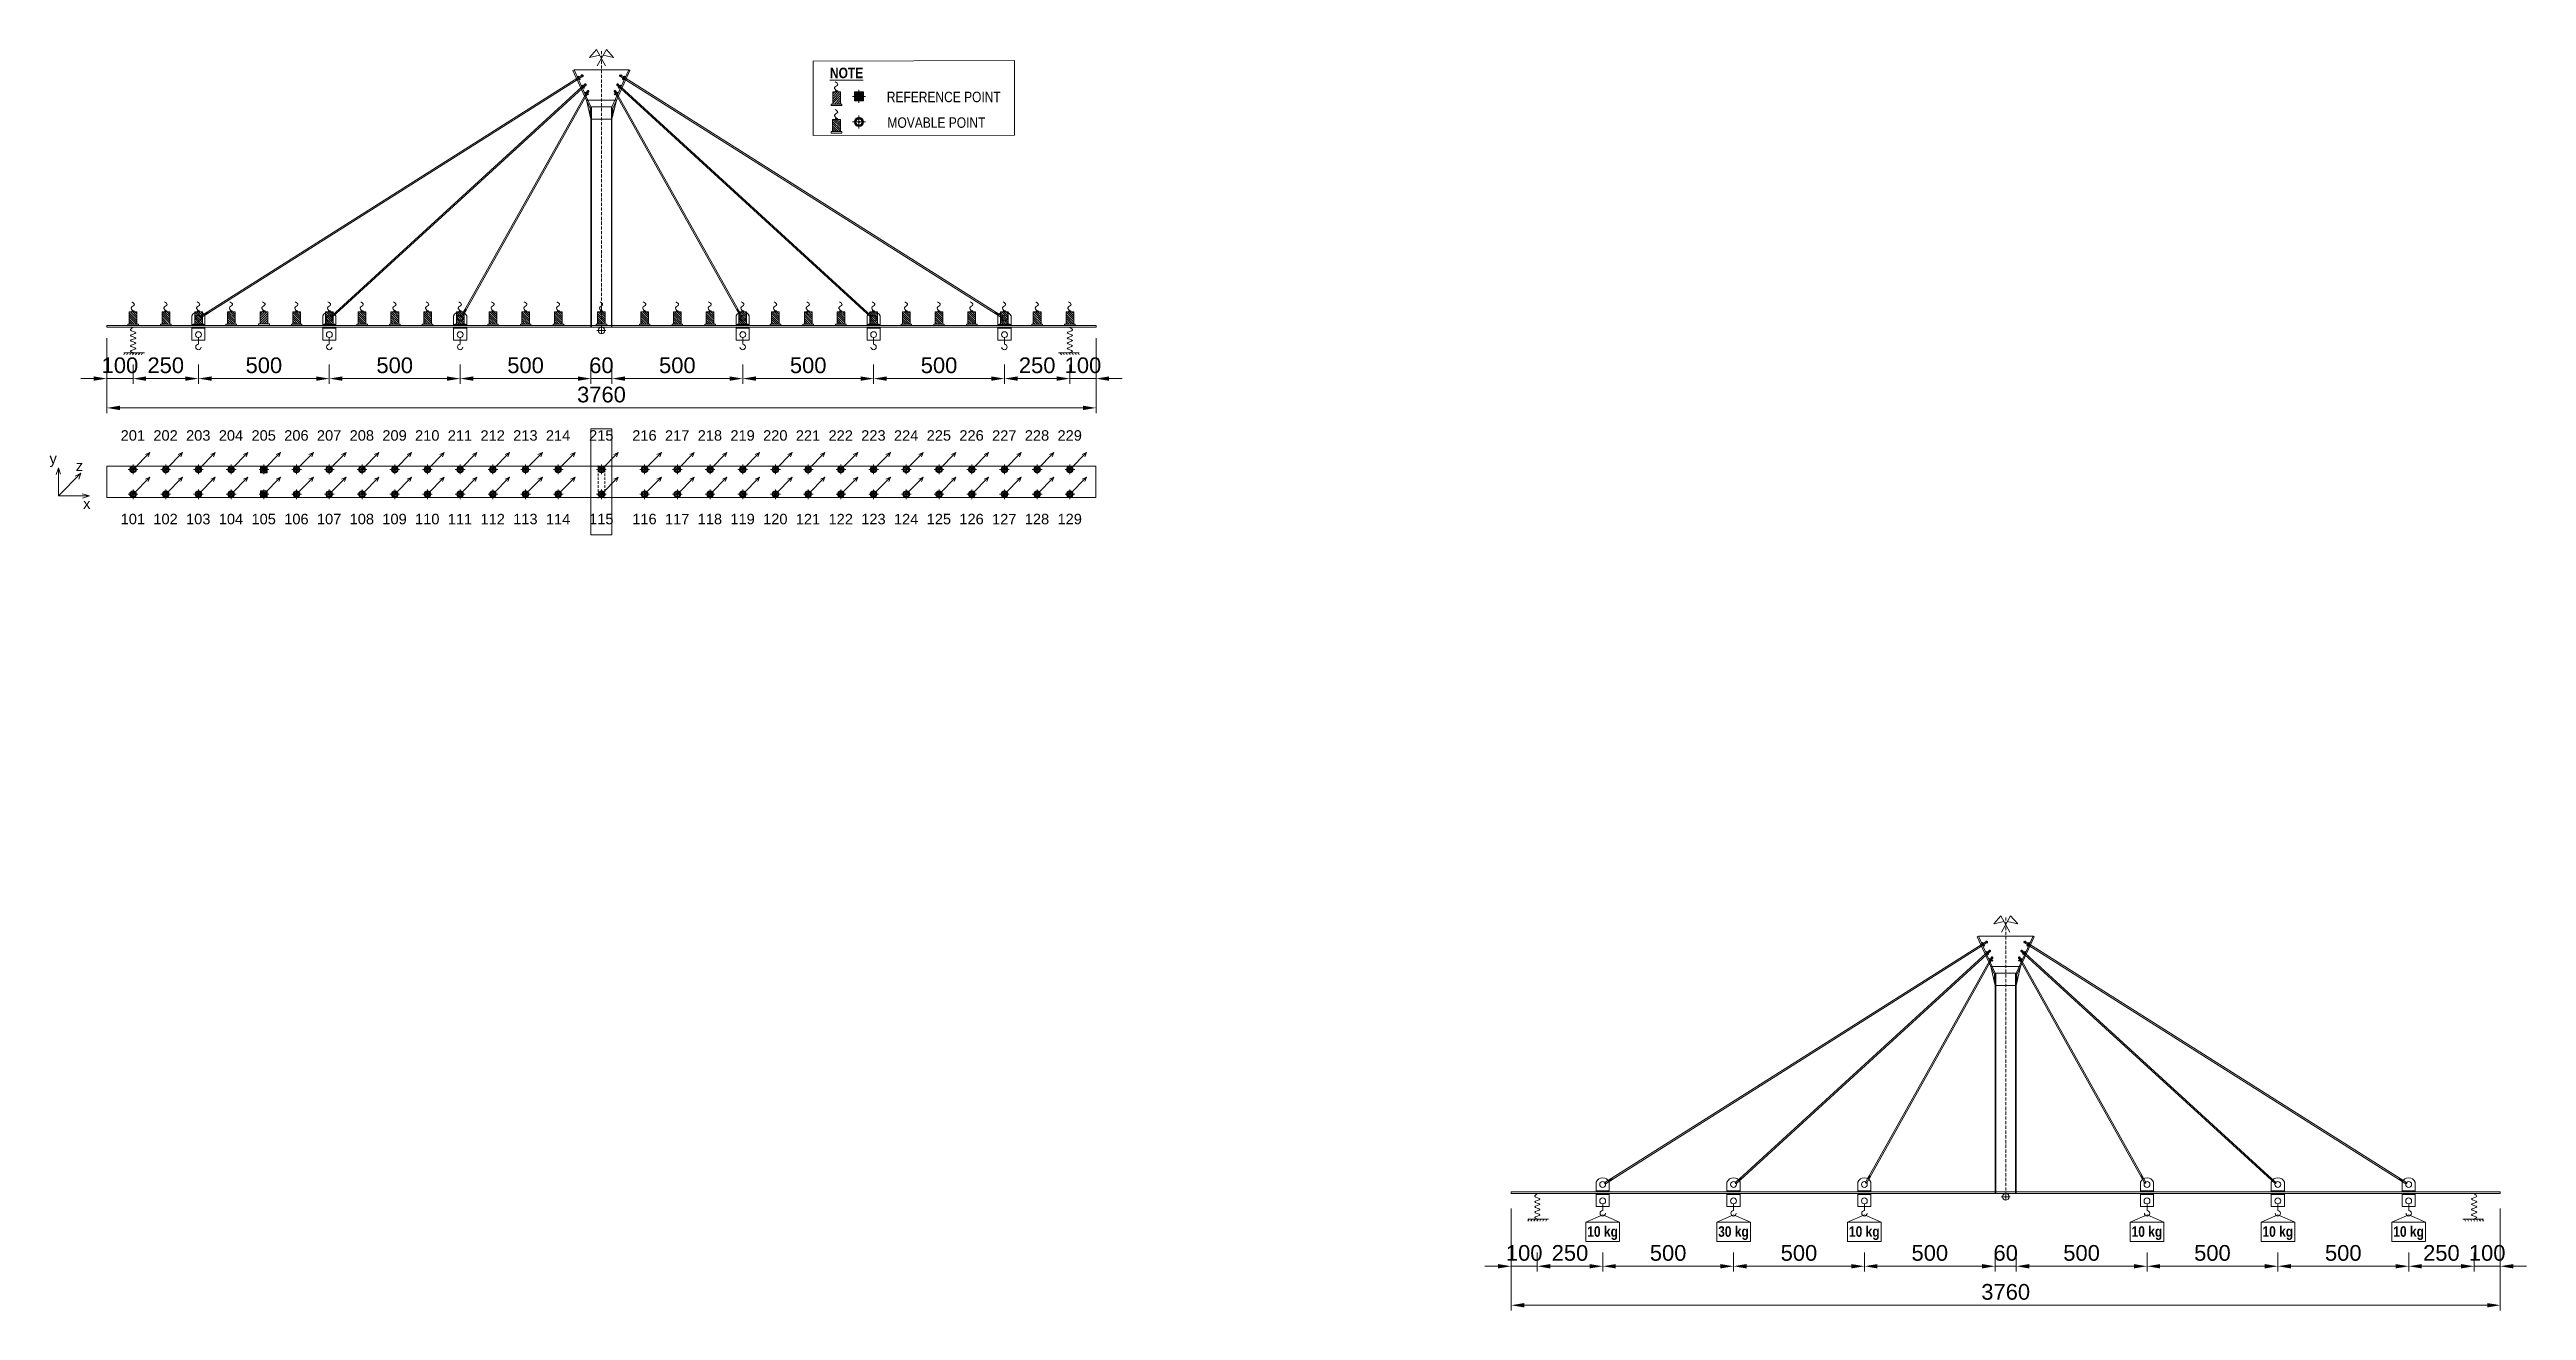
# Model space of a CAD drawing. Header units: millimetres. Extents: x 131443 to 207296, y -79515 to -45344.
# Drawn here: x 197831 to 207296, y -50309 to -45490 of the extents above; entities that cross this region are included whole.
import ezdxf

# ---------------------------------------------------------------- set-up
doc = ezdxf.new("R2010")
doc.units = ezdxf.units.MM
doc.header["$MEASUREMENT"] = 0
doc.linetypes.add('ACAD_ISO10W100', pattern=[18, 12, -3, 0, -3])
doc.linetypes.add('DASHED', pattern=[0.75, 0.5, -0.25])
doc.layers.add('009 - Mat Cat', color=8, linetype='Continuous', lineweight=9)
doc.layers.add('013 - Duong Tim', color=1, linetype='ACAD_ISO10W100', lineweight=13)
doc.styles.add('Narrow', font='')
doc.styles.add('Narrow H', font='')
doc.styles.add('vnarial', font='')
doc.styles.get('Narrow').set_extended_font_data('.VnArial Narrow')
doc.styles.get('Narrow H').set_extended_font_data('.VnArial NarrowH')
doc.styles.get('vnarial').set_extended_font_data('.VnArial')
doc.dimstyles.new('1-20', dxfattribs={"dimscale": 20, "dimtxt": 40, "dimasz": 2.5, "dimexe": 1, "dimexo": 1, "dimgap": 1, "dimtad": 1, "dimdec": 0, "dimdsep": 46, "dimtxsty": 'vnarial', "dimcen": 2.5, "dimadec": 0, "dimazin": 0, "dimtfac": 1, "dimtdec": 0, "dimtix": 1, "dimtmove": 1, "dimatfit": 3, "dimfxl": 0.18, "dimtolj": 1, "dimtzin": 0, "dimlwd": -1, "dimlwe": -1, "dimarcsym": 1})
pattern_1 = [(45, (50259.29623, 4834.8328), (-0.08838834765, 0.08838834765), [])]
pattern_2 = [(45, (55625.29623, 1523.8328), (-0.08838834765, 0.08838834765), [])]

msp = doc.modelspace()

# ---------------------------------------------------------------- texts
at = {"layer": '009 - Mat Cat', "color": 18, "true_color": 0x000000, "char_height": 40, "attachment_point": 5}
for s, insert, style in [('\\A1;{\\f.VnArial NarrowH|b1|i0|c0|p34;\\Lnote}', (200876.74, -45579.59), 'Narrow H'), ('\\A1;REFERENCE POINT', (201248.06, -45671.29), 'Narrow H'), ('\\A1;MOVABLE POINT', (201220.06, -45769.29), 'Narrow H'), ('\\A1;z', (197945.3, -47080.59), 'vnarial')]:
    msp.add_mtext(s, dxfattribs=dict(at, insert=insert, style=style))
at = {"layer": '009 - Mat Cat', "color": 6, "char_height": 40, "attachment_point": 5, "style": 'vnarial'}
for s, insert in [('\\A1;201', (198149.3, -46965)), ('\\A1;202', (198274.3, -46965)), ('\\A1;203', (198399.3, -46965)), ('\\A1;204', (198524.3, -46965)), ('\\A1;205', (198649.3, -46965)), ('\\A1;206', (198774.3, -46965)), ('\\A1;207', (198899.3, -46965)), ('\\A1;208', (199024.3, -46965)), ('\\A1;209', (199149.3, -46965)), ('\\A1;210', (199274.3, -46965)), ('\\A1;211', (199399.3, -46965)), ('\\A1;212', (199524.3, -46965)), ('\\A1;213', (199649.3, -46965)), ('\\A1;214', (199774.3, -46965)), ('\\A1;215', (199939.3, -46965)), ('\\A1;216', (200104.3, -46965)), ('\\A1;217', (200229.3, -46965)), ('\\A1;218', (200354.3, -46965)), ('\\A1;219', (200479.3, -46965)), ('\\A1;220', (200604.3, -46965)), ('\\A1;221', (200729.3, -46965)), ('\\A1;222', (200854.3, -46965)), ('\\A1;223', (200979.3, -46965)), ('\\A1;224', (201104.3, -46965)), ('\\A1;225', (201229.3, -46965)), ('\\A1;226', (201354.3, -46965)), ('\\A1;227', (201479.3, -46965)), ('\\A1;228', (201604.3, -46965)), ('\\A1;229', (201729.3, -46965)), ('\\A1;101', (198149.3, -47284.5)), ('\\A1;102', (198274.3, -47284.5)), ('\\A1;103', (198399.3, -47284.5)), ('\\A1;104', (198524.3, -47284.5)), ('\\A1;105', (198649.3, -47284.5)), ('\\A1;106', (198774.3, -47284.5)), ('\\A1;107', (198899.3, -47284.5)), ('\\A1;108', (199024.3, -47284.5)), ('\\A1;109', (199149.3, -47284.5)), ('\\A1;110', (199274.3, -47284.5)), ('\\A1;111', (199399.3, -47284.5)), ('\\A1;112', (199524.3, -47284.5)), ('\\A1;113', (199649.3, -47284.5)), ('\\A1;114', (199774.3, -47284.5)), ('\\A1;115', (199939.3, -47284.5)), ('\\A1;116', (200104.3, -47284.5)), ('\\A1;117', (200229.3, -47284.5)), ('\\A1;118', (200354.3, -47284.5)), ('\\A1;119', (200479.3, -47284.5)), ('\\A1;120', (200604.3, -47284.5)), ('\\A1;121', (200729.3, -47284.5)), ('\\A1;122', (200854.3, -47284.5)), ('\\A1;123', (200979.3, -47284.5)), ('\\A1;124', (201104.3, -47284.5)), ('\\A1;125', (201229.3, -47284.5)), ('\\A1;126', (201354.3, -47284.5)), ('\\A1;127', (201479.3, -47284.5)), ('\\A1;128', (201604.3, -47284.5)), ('\\A1;129', (201729.3, -47284.5))]:
    msp.add_mtext(s, dxfattribs=dict(at, insert=insert))
at = {"layer": '009 - Mat Cat', "color": 3, "insert": (197844.8, -47059.09), "char_height": 40, "attachment_point": 5, "style": 'vnarial'}
msp.add_mtext('\\A1;y', dxfattribs=at)
at = {"layer": '009 - Mat Cat', "color": 1, "insert": (197973.3, -47225.59), "char_height": 40, "attachment_point": 5, "style": 'vnarial'}
msp.add_mtext('\\A1;x', dxfattribs=at)
at = {"layer": '009 - Mat Cat', "color": 3, "char_height": 40, "attachment_point": 5, "style": 'Narrow'}
for insert in [(203765.75, -50013.46), (204765.75, -50013.46), (205845.75, -50013.46), (206345.75, -50013.46), (206845.75, -50013.46)]:
    msp.add_mtext_dynamic_manual_height_columns('{\\f.VnArial Narrow|b1|i0|c0|p34;10 kg}', width=118.5, gutter_width=12.5, heights=[0], dxfattribs=dict(at, insert=insert))
at = {"layer": '009 - Mat Cat', "color": 7, "insert": (204265.75, -50013.46), "char_height": 40, "attachment_point": 5, "style": 'Narrow'}
msp.add_mtext_dynamic_manual_height_columns('{\\f.VnArial Narrow|b1|i0|c0|p34;30 kg}', width=118.5, gutter_width=12.5, heights=[0], dxfattribs=at)

# ---------------------------------------------------------------- blocks, each defined once
blk = doc.blocks.new('sensor2')
at = {"layer": '009 - Mat Cat'}
h = blk.add_hatch(dxfattribs=at)
h.set_pattern_fill('ANSI31', color=5, scale=15)
h.paths.add_polyline_path([(0, 16.8), (0, 12.1, -0.414214), (12.1, 0), (16.8, 0, 0.414214)])
h.paths.add_polyline_path([(0, 12.1), (0, 16.8, 0.414214), (-16.8, 0), (-12.1, 0, -0.414214)])
h.paths.add_polyline_path([(-12.1, 0), (-16.8, 0, 0.414214), (0, -16.8), (0, -12.1, -0.414214)])
h.paths.add_polyline_path([(16.8, 0), (12.1, 0, -0.414214), (0, -12.1), (0, -16.8, 0.414214)])
at = {"layer": '009 - Mat Cat', "color": 5, "linetype": 'Continuous'}
for p, q in [((0, 24.7), (0, -24.8)), ((-24.8, 0), (24.7, 0))]:
    blk.add_line(p, q, dxfattribs=at)
for radius in [16.8, 12.1, 3.38]:
    blk.add_circle((0, 0), radius, dxfattribs=at)
blk = doc.blocks.new('*D190')
at = {"layer": '009 - Mat Cat', "color": 0, "transparency": 16777216}
for p, q in [((198150, -46693.5), (198150, -46767.5)), ((198200, -46747.5), (198350, -46747.5)), ((198400, -46693.5), (198400, -46767.5))]:
    blk.add_line(p, q, dxfattribs=at)
for points in [[(198200, -46739.2), (198200, -46755.8), (198150, -46747.5)], [(198350, -46739.2), (198350, -46755.8), (198400, -46747.5)]]:
    blk.add_solid(points, dxfattribs=at)
at = {"layer": 'Defpoints', "color": 0, "transparency": 16777216}
for p in [(198150, -46673.5), (198400, -46673.5), (198400, -46747.5)]:
    blk.add_point(p, dxfattribs=at)
at = {"layer": '009 - Mat Cat', "color": 0, "transparency": 16777216, "insert": (198275, -46696.9), "char_height": 60, "attachment_point": 5, "style": 'vnarial'}
blk.add_mtext('\\A1;250', dxfattribs=at)
blk = doc.blocks.new('*D191')
at = {"layer": '009 - Mat Cat', "color": 0, "transparency": 16777216}
for p, q in [((198400, -46693.5), (198400, -46767.5)), ((198450, -46747.5), (198850, -46747.5)), ((198900, -46693.5), (198900, -46767.5))]:
    blk.add_line(p, q, dxfattribs=at)
for points in [[(198450, -46739.2), (198450, -46755.8), (198400, -46747.5)], [(198850, -46739.2), (198850, -46755.8), (198900, -46747.5)]]:
    blk.add_solid(points, dxfattribs=at)
at = {"layer": 'Defpoints', "color": 0, "transparency": 16777216}
for p in [(198400, -46673.5), (198900, -46673.5), (198900, -46747.5)]:
    blk.add_point(p, dxfattribs=at)
at = {"layer": '009 - Mat Cat', "color": 0, "transparency": 16777216, "insert": (198650, -46696.9), "char_height": 60, "attachment_point": 5, "style": 'vnarial'}
blk.add_mtext('\\A1;500', dxfattribs=at)
blk = doc.blocks.new('*D192')
at = {"layer": '009 - Mat Cat', "color": 0, "transparency": 16777216}
for p, q in [((199850, -46747.5), (199800, -46747.5)), ((199900, -46693.5), (199900, -46767.5)), ((199900, -46747.5), (199980, -46747.5)), ((199980, -46693.5), (199980, -46767.5)), ((200030, -46747.5), (200080, -46747.5))]:
    blk.add_line(p, q, dxfattribs=at)
for points in [[(199850, -46739.2), (199850, -46755.8), (199900, -46747.5)], [(200030, -46739.2), (200030, -46755.8), (199980, -46747.5)]]:
    blk.add_solid(points, dxfattribs=at)
at = {"layer": 'Defpoints', "color": 0, "transparency": 16777216}
for p in [(199900, -46673.5), (199980, -46673.5), (199980, -46747.5)]:
    blk.add_point(p, dxfattribs=at)
at = {"layer": '009 - Mat Cat', "color": 0, "transparency": 16777216, "insert": (199940, -46696.9), "char_height": 60, "attachment_point": 5, "style": 'vnarial'}
blk.add_mtext('\\A1;60', dxfattribs=at)
blk = doc.blocks.new('*D193')
at = {"layer": '009 - Mat Cat', "color": 0, "transparency": 16777216}
for p, q in [((198000, -46747.5), (197950, -46747.5)), ((198050, -46693.5), (198050, -46767.5)), ((198050, -46747.5), (198150, -46747.5)), ((198150, -46693.5), (198150, -46767.5)), ((198200, -46747.5), (198250, -46747.5))]:
    blk.add_line(p, q, dxfattribs=at)
for points in [[(198000, -46739.2), (198000, -46755.8), (198050, -46747.5)], [(198200, -46739.2), (198200, -46755.8), (198150, -46747.5)]]:
    blk.add_solid(points, dxfattribs=at)
at = {"layer": 'Defpoints', "color": 0, "transparency": 16777216}
for p in [(198050, -46673.5), (198150, -46673.5), (198150, -46747.5)]:
    blk.add_point(p, dxfattribs=at)
at = {"layer": '009 - Mat Cat', "color": 0, "transparency": 16777216, "insert": (198100, -46696.9), "char_height": 60, "attachment_point": 5, "style": 'vnarial'}
blk.add_mtext('\\A1;100', dxfattribs=at)
blk = doc.blocks.new('*D194')
at = {"layer": '009 - Mat Cat', "color": 0, "transparency": 16777216}
for p, q in [((201680, -46747.5), (201630, -46747.5)), ((201730, -46693.5), (201730, -46767.5)), ((201830, -46747.5), (201730, -46747.5)), ((201830, -46693.5), (201830, -46767.5)), ((201880, -46747.5), (201930, -46747.5))]:
    blk.add_line(p, q, dxfattribs=at)
for points in [[(201680, -46739.2), (201680, -46755.8), (201730, -46747.5)], [(201880, -46739.2), (201880, -46755.8), (201830, -46747.5)]]:
    blk.add_solid(points, dxfattribs=at)
at = {"layer": 'Defpoints', "color": 0, "transparency": 16777216}
for p in [(201730, -46673.5), (201730, -46747.5), (201830, -46673.5)]:
    blk.add_point(p, dxfattribs=at)
at = {"layer": '009 - Mat Cat', "color": 0, "transparency": 16777216, "insert": (201780, -46696.9), "char_height": 60, "attachment_point": 5, "style": 'vnarial'}
blk.add_mtext('\\A1;100', dxfattribs=at)
blk = doc.blocks.new('sensor')
at = {"layer": '009 - Mat Cat'}
h = blk.add_hatch(dxfattribs=at)
h.set_pattern_fill('ANSI31', color=5, scale=50)
h.paths.add_polyline_path([(16, 57), (-16, 57), (-16, 6), (16, 6)])
at = {"layer": '009 - Mat Cat', "color": 5, "linetype": 'Continuous'}
for p, q in [((-22, 6), (22, 6)), ((-22, 0), (-22, 6)), ((22, 0), (-22, 0)), ((-16, 57), (16, 57)), ((-16, 6), (-16, 57)), ((16, 6), (-16, 6)), ((-4, 61), (4, 61)), ((-4, 57), (-4, 61)), ((4, 57), (-4, 57)), ((4, 61), (4, 57)), ((16, 57), (16, 6)), ((22, 6), (22, 0))]:
    blk.add_line(p, q, dxfattribs=at)
blk.add_spline([(0, 61), (8, 74), (-5, 87), (6, 98)], degree=3, dxfattribs=at)
blk = doc.blocks.new('*U186')
at = {"layer": '009 - Mat Cat', "color": 251, "true_color": 0x636466, "xscale": -0.9187175770403692, "yscale": 0.9187175770403693, "zscale": 0.9187175770403694, "rotation": 359.9999999999978}
blk.add_blockref('sensor', (0, -45.2), dxfattribs=at)
blk = doc.blocks.new('*U187')
at = {"layer": '009 - Mat Cat', "color": 0, "linetype": 'ByBlock', "lineweight": -2, "transparency": 16777216}
for p in [(0, 0), (125, 0), (250, 0), (375, 0), (500, 0), (625, 0), (750, 0), (875, 0), (1000, 0), (1125, 0), (1250, 0), (1375, 0), (1500, 0), (1625, 0)]:
    blk.add_blockref('*U186', p, dxfattribs=at)
blk = doc.blocks.new('*D197')
at = {"layer": '009 - Mat Cat', "color": 0, "transparency": 16777216}
for p, q in [((198050, -46592.6), (198050, -46879.5)), ((201830, -46592.6), (201830, -46879.5)), ((198100, -46859.5), (201780, -46859.5))]:
    blk.add_line(p, q, dxfattribs=at)
for points in [[(198100, -46851.2), (198100, -46867.8), (198050, -46859.5)], [(201780, -46851.2), (201780, -46867.8), (201830, -46859.5)]]:
    blk.add_solid(points, dxfattribs=at)
at = {"layer": 'Defpoints', "color": 0, "transparency": 16777216}
for p in [(198050, -46572.6), (201830, -46572.6), (201830, -46859.5)]:
    blk.add_point(p, dxfattribs=at)
at = {"layer": '009 - Mat Cat', "color": 0, "transparency": 16777216, "insert": (199940, -46808.8), "char_height": 60, "attachment_point": 5, "style": 'vnarial'}
blk.add_mtext('\\A1;3760', dxfattribs=at)
blk = doc.blocks.new('*U188')
at = {"layer": '009 - Mat Cat', "true_color": 0x000000}
h = blk.add_hatch(color=18, dxfattribs=at)
h.dxf.hatch_style = 1
h.paths.add_polyline_path([(-4.9, 47.4, 1), (4.9, 47.4, 1)])
h = blk.add_hatch(color=18, dxfattribs=at)
h.dxf.hatch_style = 1
h.paths.add_polyline_path([(-4.9, -47.4, 1), (4.9, -47.4, 1)])
at = {"layer": '009 - Mat Cat', "color": 18, "true_color": 0x000000}
for centre in [(0, 47.4), (0, -47.4)]:
    blk.add_circle(centre, 4.9, dxfattribs=at)
blk = doc.blocks.new('*U189')
at = {"layer": '009 - Mat Cat', "color": 0, "linetype": 'ByBlock', "lineweight": -2, "transparency": 16777216}
for p in [(0, 0), (125, 0), (250, 0), (375, 0), (500, 0), (625, 0), (750, 0), (875, 0), (1000, 0), (1125, 0), (1250, 0), (1375, 0), (1500, 0), (1625, 0)]:
    blk.add_blockref('*U188', p, dxfattribs=at)
blk = doc.blocks.new('*D195')
at = {"layer": '009 - Mat Cat', "color": 0, "transparency": 16777216}
for p, q in [((203366, -50140), (203316, -50140)), ((203416, -50088), (203416, -50160)), ((203416, -50140), (203516, -50140)), ((203516, -50088), (203516, -50160)), ((203566, -50140), (203616, -50140))]:
    blk.add_line(p, q, dxfattribs=at)
for points in [[(203366, -50131.7), (203366, -50148.3), (203416, -50140)], [(203566, -50131.7), (203566, -50148.3), (203516, -50140)]]:
    blk.add_solid(points, dxfattribs=at)
at = {"layer": 'Defpoints', "color": 0, "transparency": 16777216}
for p in [(203416, -50068), (203516, -50068), (203516, -50140)]:
    blk.add_point(p, dxfattribs=at)
at = {"layer": '009 - Mat Cat', "color": 0, "transparency": 16777216, "insert": (203466, -50089.4), "char_height": 60, "attachment_point": 5, "style": 'vnarial'}
blk.add_mtext('\\A1;100', dxfattribs=at)
blk = doc.blocks.new('*D198')
at = {"layer": '009 - Mat Cat', "color": 0, "transparency": 16777216}
for p, q in [((203516, -50088), (203516, -50160)), ((203566, -50140), (203716, -50140)), ((203766, -50088), (203766, -50160))]:
    blk.add_line(p, q, dxfattribs=at)
for points in [[(203566, -50131.7), (203566, -50148.3), (203516, -50140)], [(203716, -50131.7), (203716, -50148.3), (203766, -50140)]]:
    blk.add_solid(points, dxfattribs=at)
at = {"layer": 'Defpoints', "color": 0, "transparency": 16777216}
for p in [(203516, -50068), (203766, -50068), (203766, -50140)]:
    blk.add_point(p, dxfattribs=at)
at = {"layer": '009 - Mat Cat', "color": 0, "transparency": 16777216, "insert": (203641, -50089.4), "char_height": 60, "attachment_point": 5, "style": 'vnarial'}
blk.add_mtext('\\A1;250', dxfattribs=at)
blk = doc.blocks.new('*D199')
at = {"layer": '009 - Mat Cat', "color": 0, "transparency": 16777216}
for p, q in [((203766, -50088), (203766, -50160)), ((203816, -50140), (204216, -50140)), ((204266, -50088), (204266, -50160))]:
    blk.add_line(p, q, dxfattribs=at)
for points in [[(203816, -50131.7), (203816, -50148.3), (203766, -50140)], [(204216, -50131.7), (204216, -50148.3), (204266, -50140)]]:
    blk.add_solid(points, dxfattribs=at)
at = {"layer": 'Defpoints', "color": 0, "transparency": 16777216}
for p in [(203766, -50068), (204266, -50068), (204266, -50140)]:
    blk.add_point(p, dxfattribs=at)
at = {"layer": '009 - Mat Cat', "color": 0, "transparency": 16777216, "insert": (204016, -50089.4), "char_height": 60, "attachment_point": 5, "style": 'vnarial'}
blk.add_mtext('\\A1;500', dxfattribs=at)
blk = doc.blocks.new('*D200')
at = {"layer": '009 - Mat Cat', "color": 0, "transparency": 16777216}
for p, q in [((204266, -50088), (204266, -50160)), ((204316, -50140), (204716, -50140)), ((204766, -50088), (204766, -50160))]:
    blk.add_line(p, q, dxfattribs=at)
for points in [[(204316, -50131.7), (204316, -50148.3), (204266, -50140)], [(204716, -50131.7), (204716, -50148.3), (204766, -50140)]]:
    blk.add_solid(points, dxfattribs=at)
at = {"layer": 'Defpoints', "color": 0, "transparency": 16777216}
for p in [(204266, -50068), (204766, -50068), (204766, -50140)]:
    blk.add_point(p, dxfattribs=at)
at = {"layer": '009 - Mat Cat', "color": 0, "transparency": 16777216, "insert": (204516, -50089.4), "char_height": 60, "attachment_point": 5, "style": 'vnarial'}
blk.add_mtext('\\A1;500', dxfattribs=at)
blk = doc.blocks.new('*D201')
at = {"layer": '009 - Mat Cat', "color": 0, "transparency": 16777216}
for p, q in [((204766, -50088), (204766, -50160)), ((204816, -50140), (205216, -50140)), ((205266, -50088), (205266, -50160))]:
    blk.add_line(p, q, dxfattribs=at)
for points in [[(204816, -50131.7), (204816, -50148.3), (204766, -50140)], [(205216, -50131.7), (205216, -50148.3), (205266, -50140)]]:
    blk.add_solid(points, dxfattribs=at)
at = {"layer": 'Defpoints', "color": 0, "transparency": 16777216}
for p in [(204766, -50068), (205266, -50068), (205266, -50140)]:
    blk.add_point(p, dxfattribs=at)
at = {"layer": '009 - Mat Cat', "color": 0, "transparency": 16777216, "insert": (205016, -50089.4), "char_height": 60, "attachment_point": 5, "style": 'vnarial'}
blk.add_mtext('\\A1;500', dxfattribs=at)
blk = doc.blocks.new('*D202')
at = {"layer": '009 - Mat Cat', "color": 0, "transparency": 16777216}
for p, q in [((205216, -50140), (205166, -50140)), ((205266, -50088), (205266, -50160)), ((205266, -50140), (205346, -50140)), ((205346, -50088), (205346, -50160)), ((205396, -50140), (205446, -50140))]:
    blk.add_line(p, q, dxfattribs=at)
for points in [[(205216, -50131.7), (205216, -50148.3), (205266, -50140)], [(205396, -50131.7), (205396, -50148.3), (205346, -50140)]]:
    blk.add_solid(points, dxfattribs=at)
at = {"layer": 'Defpoints', "color": 0, "transparency": 16777216}
for p in [(205266, -50068), (205346, -50068), (205346, -50140)]:
    blk.add_point(p, dxfattribs=at)
at = {"layer": '009 - Mat Cat', "color": 0, "transparency": 16777216, "insert": (205306, -50089.4), "char_height": 60, "attachment_point": 5, "style": 'vnarial'}
blk.add_mtext('\\A1;60', dxfattribs=at)
blk = doc.blocks.new('*D203')
at = {"layer": '009 - Mat Cat', "color": 0, "transparency": 16777216}
for p, q in [((205346, -50088), (205346, -50160)), ((205396, -50140), (205796, -50140)), ((205846, -50088), (205846, -50160))]:
    blk.add_line(p, q, dxfattribs=at)
for points in [[(205396, -50131.7), (205396, -50148.3), (205346, -50140)], [(205796, -50131.7), (205796, -50148.3), (205846, -50140)]]:
    blk.add_solid(points, dxfattribs=at)
at = {"layer": 'Defpoints', "color": 0, "transparency": 16777216}
for p in [(205346, -50068), (205846, -50068), (205846, -50140)]:
    blk.add_point(p, dxfattribs=at)
at = {"layer": '009 - Mat Cat', "color": 0, "transparency": 16777216, "insert": (205596, -50089.4), "char_height": 60, "attachment_point": 5, "style": 'vnarial'}
blk.add_mtext('\\A1;500', dxfattribs=at)
blk = doc.blocks.new('*D204')
at = {"layer": '009 - Mat Cat', "color": 0, "transparency": 16777216}
for p, q in [((205846, -50088), (205846, -50160)), ((205896, -50140), (206296, -50140)), ((206346, -50088), (206346, -50160))]:
    blk.add_line(p, q, dxfattribs=at)
for points in [[(205896, -50131.7), (205896, -50148.3), (205846, -50140)], [(206296, -50131.7), (206296, -50148.3), (206346, -50140)]]:
    blk.add_solid(points, dxfattribs=at)
at = {"layer": 'Defpoints', "color": 0, "transparency": 16777216}
for p in [(205846, -50068), (206346, -50068), (206346, -50140)]:
    blk.add_point(p, dxfattribs=at)
at = {"layer": '009 - Mat Cat', "color": 0, "transparency": 16777216, "insert": (206096, -50089.4), "char_height": 60, "attachment_point": 5, "style": 'vnarial'}
blk.add_mtext('\\A1;500', dxfattribs=at)
blk = doc.blocks.new('*D205')
at = {"layer": '009 - Mat Cat', "color": 0, "transparency": 16777216}
for p, q in [((206346, -50088), (206346, -50160)), ((206396, -50140), (206796, -50140)), ((206846, -50088), (206846, -50160))]:
    blk.add_line(p, q, dxfattribs=at)
for points in [[(206396, -50131.7), (206396, -50148.3), (206346, -50140)], [(206796, -50131.7), (206796, -50148.3), (206846, -50140)]]:
    blk.add_solid(points, dxfattribs=at)
at = {"layer": 'Defpoints', "color": 0, "transparency": 16777216}
for p in [(206346, -50068), (206846, -50068), (206846, -50140)]:
    blk.add_point(p, dxfattribs=at)
at = {"layer": '009 - Mat Cat', "color": 0, "transparency": 16777216, "insert": (206596, -50089.4), "char_height": 60, "attachment_point": 5, "style": 'vnarial'}
blk.add_mtext('\\A1;500', dxfattribs=at)
blk = doc.blocks.new('*D206')
at = {"layer": '009 - Mat Cat', "color": 0, "transparency": 16777216}
for p, q in [((206846, -50088), (206846, -50160)), ((206896, -50140), (207045.9, -50140)), ((207095.9, -50088), (207095.9, -50160))]:
    blk.add_line(p, q, dxfattribs=at)
for points in [[(206896, -50131.7), (206896, -50148.3), (206846, -50140)], [(207045.9, -50131.7), (207045.9, -50148.3), (207095.9, -50140)]]:
    blk.add_solid(points, dxfattribs=at)
at = {"layer": 'Defpoints', "color": 0, "transparency": 16777216}
for p in [(206846, -50068), (207095.9, -50068), (207095.9, -50140)]:
    blk.add_point(p, dxfattribs=at)
at = {"layer": '009 - Mat Cat', "color": 0, "transparency": 16777216, "insert": (206970.9, -50089.4), "char_height": 60, "attachment_point": 5, "style": 'vnarial'}
blk.add_mtext('\\A1;250', dxfattribs=at)
blk = doc.blocks.new('*D207')
at = {"layer": '009 - Mat Cat', "color": 0, "transparency": 16777216}
for p, q in [((207045.9, -50140), (206995.9, -50140)), ((207095.9, -50088), (207095.9, -50160)), ((207095.9, -50140), (207196, -50140)), ((207196, -50088), (207196, -50160)), ((207246, -50140), (207296, -50140))]:
    blk.add_line(p, q, dxfattribs=at)
for points in [[(207045.9, -50131.7), (207045.9, -50148.3), (207095.9, -50140)], [(207246, -50131.7), (207246, -50148.3), (207196, -50140)]]:
    blk.add_solid(points, dxfattribs=at)
at = {"layer": 'Defpoints', "color": 0, "transparency": 16777216}
for p in [(207095.9, -50068), (207196, -50068), (207196, -50140)]:
    blk.add_point(p, dxfattribs=at)
at = {"layer": '009 - Mat Cat', "color": 0, "transparency": 16777216, "insert": (207145.9, -50089.4), "char_height": 60, "attachment_point": 5, "style": 'vnarial'}
blk.add_mtext('\\A1;100', dxfattribs=at)
blk = doc.blocks.new('*D196')
at = {"layer": '009 - Mat Cat', "color": 0, "transparency": 16777216}
for p, q in [((203416, -49919.3), (203416, -50309)), ((207196, -49919.3), (207196, -50309)), ((203466, -50289), (207146, -50289))]:
    blk.add_line(p, q, dxfattribs=at)
for points in [[(203466, -50280.7), (203466, -50297.3), (203416, -50289)], [(207146, -50280.7), (207146, -50297.3), (207196, -50289)]]:
    blk.add_solid(points, dxfattribs=at)
at = {"layer": 'Defpoints', "color": 0, "transparency": 16777216}
for p in [(203416, -49899.3), (207196, -49899.3), (207196, -50289)]:
    blk.add_point(p, dxfattribs=at)
at = {"layer": '009 - Mat Cat', "color": 0, "transparency": 16777216, "insert": (205306, -50238.3), "char_height": 60, "attachment_point": 5, "style": 'vnarial'}
blk.add_mtext('\\A1;3760', dxfattribs=at)
blk = doc.blocks.new('*D208')
at = {"layer": '009 - Mat Cat', "color": 0, "transparency": 16777216}
for p, q in [((198900, -46693.5), (198900, -46767.5)), ((198950, -46747.5), (199350, -46747.5)), ((199400, -46693.5), (199400, -46767.5))]:
    blk.add_line(p, q, dxfattribs=at)
for points in [[(198950, -46739.2), (198950, -46755.8), (198900, -46747.5)], [(199350, -46739.2), (199350, -46755.8), (199400, -46747.5)]]:
    blk.add_solid(points, dxfattribs=at)
at = {"layer": 'Defpoints', "color": 0, "transparency": 16777216}
for p in [(198900, -46673.5), (199400, -46673.5), (199400, -46747.5)]:
    blk.add_point(p, dxfattribs=at)
at = {"layer": '009 - Mat Cat', "color": 0, "transparency": 16777216, "insert": (199150, -46696.9), "char_height": 60, "attachment_point": 5, "style": 'vnarial'}
blk.add_mtext('\\A1;500', dxfattribs=at)
blk = doc.blocks.new('*D209')
at = {"layer": '009 - Mat Cat', "color": 0, "transparency": 16777216}
for p, q in [((199400, -46693.5), (199400, -46767.5)), ((199450, -46747.5), (199850, -46747.5)), ((199900, -46693.5), (199900, -46767.5))]:
    blk.add_line(p, q, dxfattribs=at)
for points in [[(199450, -46739.2), (199450, -46755.8), (199400, -46747.5)], [(199850, -46739.2), (199850, -46755.8), (199900, -46747.5)]]:
    blk.add_solid(points, dxfattribs=at)
at = {"layer": 'Defpoints', "color": 0, "transparency": 16777216}
for p in [(199400, -46673.5), (199900, -46673.5), (199900, -46747.5)]:
    blk.add_point(p, dxfattribs=at)
at = {"layer": '009 - Mat Cat', "color": 0, "transparency": 16777216, "insert": (199650, -46696.9), "char_height": 60, "attachment_point": 5, "style": 'vnarial'}
blk.add_mtext('\\A1;500', dxfattribs=at)
blk = doc.blocks.new('*D210')
at = {"layer": '009 - Mat Cat', "color": 0, "transparency": 16777216}
for p, q in [((201480, -46693.5), (201480, -46767.5)), ((201680, -46747.5), (201530, -46747.5)), ((201730, -46693.5), (201730, -46767.5))]:
    blk.add_line(p, q, dxfattribs=at)
for points in [[(201530, -46739.2), (201530, -46755.8), (201480, -46747.5)], [(201680, -46739.2), (201680, -46755.8), (201730, -46747.5)]]:
    blk.add_solid(points, dxfattribs=at)
at = {"layer": 'Defpoints', "color": 0, "transparency": 16777216}
for p in [(201480, -46673.5), (201480, -46747.5), (201730, -46673.5)]:
    blk.add_point(p, dxfattribs=at)
at = {"layer": '009 - Mat Cat', "color": 0, "transparency": 16777216, "insert": (201605, -46696.9), "char_height": 60, "attachment_point": 5, "style": 'vnarial'}
blk.add_mtext('\\A1;250', dxfattribs=at)
blk = doc.blocks.new('*D211')
at = {"layer": '009 - Mat Cat', "color": 0, "transparency": 16777216}
for p, q in [((200980, -46693.5), (200980, -46767.5)), ((201430, -46747.5), (201030, -46747.5)), ((201480, -46693.5), (201480, -46767.5))]:
    blk.add_line(p, q, dxfattribs=at)
for points in [[(201030, -46739.2), (201030, -46755.8), (200980, -46747.5)], [(201430, -46739.2), (201430, -46755.8), (201480, -46747.5)]]:
    blk.add_solid(points, dxfattribs=at)
at = {"layer": 'Defpoints', "color": 0, "transparency": 16777216}
for p in [(200980, -46673.5), (200980, -46747.5), (201480, -46673.5)]:
    blk.add_point(p, dxfattribs=at)
at = {"layer": '009 - Mat Cat', "color": 0, "transparency": 16777216, "insert": (201230, -46696.9), "char_height": 60, "attachment_point": 5, "style": 'vnarial'}
blk.add_mtext('\\A1;500', dxfattribs=at)
blk = doc.blocks.new('*D212')
at = {"layer": '009 - Mat Cat', "color": 0, "transparency": 16777216}
for p, q in [((200480, -46693.5), (200480, -46767.5)), ((200930, -46747.5), (200530, -46747.5)), ((200980, -46693.5), (200980, -46767.5))]:
    blk.add_line(p, q, dxfattribs=at)
for points in [[(200530, -46739.2), (200530, -46755.8), (200480, -46747.5)], [(200930, -46739.2), (200930, -46755.8), (200980, -46747.5)]]:
    blk.add_solid(points, dxfattribs=at)
at = {"layer": 'Defpoints', "color": 0, "transparency": 16777216}
for p in [(200480, -46673.5), (200480, -46747.5), (200980, -46673.5)]:
    blk.add_point(p, dxfattribs=at)
at = {"layer": '009 - Mat Cat', "color": 0, "transparency": 16777216, "insert": (200730, -46696.9), "char_height": 60, "attachment_point": 5, "style": 'vnarial'}
blk.add_mtext('\\A1;500', dxfattribs=at)
blk = doc.blocks.new('*D213')
at = {"layer": '009 - Mat Cat', "color": 0, "transparency": 16777216}
for p, q in [((199980, -46693.5), (199980, -46767.5)), ((200430, -46747.5), (200030, -46747.5)), ((200480, -46693.5), (200480, -46767.5))]:
    blk.add_line(p, q, dxfattribs=at)
for points in [[(200030, -46739.2), (200030, -46755.8), (199980, -46747.5)], [(200430, -46739.2), (200430, -46755.8), (200480, -46747.5)]]:
    blk.add_solid(points, dxfattribs=at)
at = {"layer": 'Defpoints', "color": 0, "transparency": 16777216}
for p in [(199980, -46673.5), (199980, -46747.5), (200480, -46673.5)]:
    blk.add_point(p, dxfattribs=at)
at = {"layer": '009 - Mat Cat', "color": 0, "transparency": 16777216, "insert": (200230, -46696.9), "char_height": 60, "attachment_point": 5, "style": 'vnarial'}
blk.add_mtext('\\A1;500', dxfattribs=at)

# ---------------------------------------------------------------- dimensions: what is measured, and where the dimension line sits
at = {"layer": '009 - Mat Cat', "color": 6}
for base, p1, p2, picture, middle in [((198150, -46747.5), (198050, -46673.5), (198150, -46673.5), '*D193', (198100, -46696.89)), ((203516, -50140), (203416, -50068), (203516, -50068), '*D195', (203466, -50089.39)), ((203766, -50140), (203516, -50068), (203766, -50068), '*D198', (203641, -50089.39)), ((204266, -50140), (203766, -50068), (204266, -50068), '*D199', (204016, -50089.39)), ((204766, -50140), (204266, -50068), (204766, -50068), '*D200', (204516, -50089.39)), ((205266, -50140), (204766, -50068), (205266, -50068), '*D201', (205016, -50089.39)), ((205846, -50140), (205346, -50068), (205846, -50068), '*D203', (205596, -50089.39)), ((206346, -50140), (205846, -50068), (206346, -50068), '*D204', (206096, -50089.39)), ((206846, -50140), (206346, -50068), (206846, -50068), '*D205', (206596, -50089.39)), ((207095.88, -50140), (206846, -50068), (207095.88, -50068), '*D206', (206970.94, -50089.39)), ((207196, -50140), (207095.88, -50068), (207196, -50068), '*D207', (207145.94, -50089.39))]:
    dim = msp.add_linear_dim(base=base, p1=p1, p2=p2, dimstyle='1-20', override={"dimtxt": 3}, dxfattribs=at)
    dim.commit()
    dim.dimension.update_dxf_attribs({"geometry": picture, "text_midpoint": middle})
for base, p1, p2, text, picture, middle in [((201830, -46859.5), (198050, -46572.59), (201830, -46572.59), '3760', '*D197', (199940, -46808.85)), ((198900, -46747.5), (198400, -46673.5), (198900, -46673.5), '500', '*D191', (198650, -46696.89)), ((199400, -46747.5), (198900, -46673.5), (199400, -46673.5), '500', '*D208', (199150, -46696.89)), ((199900, -46747.5), (199400, -46673.5), (199900, -46673.5), '500', '*D209', (199650, -46696.89)), ((199980, -46747.5), (199900, -46673.5), (199980, -46673.5), '60', '*D192', (199940, -46696.89)), ((207196, -50289), (203416, -49899.34), (207196, -49899.34), '3760', '*D196', (205306, -50238.35)), ((205346, -50140), (205266, -50068), (205346, -50068), '60', '*D202', (205306, -50089.39))]:
    dim = msp.add_linear_dim(base=base, p1=p1, p2=p2, text=text, dimstyle='1-20', override={"dimtxt": 3}, dxfattribs=at)
    dim.commit()
    dim.dimension.update_dxf_attribs({"geometry": picture, "text_midpoint": middle})
dim = msp.add_linear_dim(base=(198400, -46747.5), p1=(198150, -46673.5), p2=(198400, -46673.5), text='250', dimstyle='1-20', override={"dimtxt": 3}, dxfattribs=at)
dim.commit()
dim.dimension.update_dxf_attribs({"geometry": '*D190', "text_midpoint": (198275, -46747.5), "dimtype": 160})
for base, p1, p2, picture, middle in [((199980, -46747.5), (200480, -46673.5), (199980, -46673.5), '*D213', (200230, -46696.89)), ((200480, -46747.5), (200980, -46673.5), (200480, -46673.5), '*D212', (200730, -46696.89)), ((200980, -46747.5), (201480, -46673.5), (200980, -46673.5), '*D211', (201230, -46696.89))]:
    dim = msp.add_linear_dim(base=base, p1=p1, p2=p2, angle=180, text='500', dimstyle='1-20', override={"dimtxt": 3}, dxfattribs=at)
    dim.commit()
    dim.dimension.update_dxf_attribs({"geometry": picture, "text_midpoint": middle})
dim = msp.add_linear_dim(base=(201480, -46747.5), p1=(201730, -46673.5), p2=(201480, -46673.5), angle=180, text='250', dimstyle='1-20', override={"dimtxt": 3}, dxfattribs=at)
dim.commit()
dim.dimension.update_dxf_attribs({"geometry": '*D210', "text_midpoint": (201605, -46747.5), "dimtype": 160})
dim = msp.add_linear_dim(base=(201730, -46747.5), p1=(201830, -46673.5), p2=(201730, -46673.5), angle=180, dimstyle='1-20', override={"dimtxt": 3}, dxfattribs=at)
dim.commit()
dim.dimension.update_dxf_attribs({"geometry": '*D194', "text_midpoint": (201780, -46696.89)})

# ---------------------------------------------------------------- hatches: boundary and pattern name
at = {"layer": '009 - Mat Cat'}
h = msp.add_hatch(dxfattribs=at)
h.set_pattern_fill('ANSI31', color=1, scale=50)
h.set_pattern_definition([(45, (24267.662, 840.5934), (-4.41941738, 4.41941738), [])])
h.paths.add_polyline_path([(200823.88, -45651.63), (200853.28, -45651.63), (200853.28, -45698.03), (200823.88, -45698.03)])
h = msp.add_hatch(dxfattribs=at)
h.set_pattern_fill('ANSI31', color=1, scale=20, angle=90)
h.set_pattern_definition([(135, (32635.804, 0), (-1.767766953, -1.767766953), [])])
h.paths.add_polyline_path([(200924.05, -45651.95), (200907.25, -45651.95), (200907.25, -45668.75), (200920.68, -45668.75, -0.4142136), (200924.05, -45665.38)])
h.paths.add_polyline_path([(200940.85, -45651.95), (200924.05, -45651.95), (200924.05, -45665.38, -0.4142136), (200927.43, -45668.75), (200940.85, -45668.75)])
h.paths.add_polyline_path([(200940.85, -45668.75), (200927.43, -45668.75, -0.4142136), (200924.05, -45672.13), (200924.05, -45685.55), (200940.85, -45685.55)])
h.paths.add_polyline_path([(200924.05, -45672.13, -0.4142136), (200920.68, -45668.75), (200907.25, -45668.75), (200907.25, -45685.55), (200924.05, -45685.55)])
at = {"layer": '009 - Mat Cat', "true_color": 0x000000}
h = msp.add_hatch(dxfattribs=at)
h.set_pattern_fill('ANSI31', color=18)
h.set_pattern_definition(pattern_1)
h.paths.add_polyline_path([(198436.99, -46497.28), (198434.31, -46493.05), (198424.17, -46499.47), (198426.84, -46503.69)])
h.paths.add_polyline_path([(198408.75, -46509.22, 0.8986321), (198410.94, -46513.68, 0.1118619)])
h.paths.add_polyline_path([(198908.12, -46508.51, 0.9188698), (198910.72, -46512.9, 0.1149846)])
h.paths.add_polyline_path([(198931.58, -46493.82), (198928.21, -46490.13), (198919.35, -46498.23), (198922.73, -46501.92)])
h.paths.add_polyline_path([(199423.15, -46484.93), (199418.79, -46482.49), (199412.93, -46492.96), (199417.29, -46495.4)])
h.paths.add_polyline_path([(199405.39, -46506.42, 1.2436659), (199409.25, -46509.89, 0.1170167)])
at = {"layer": '009 - Mat Cat'}
h = msp.add_hatch(dxfattribs=at)
h.set_pattern_fill('ANSI31', color=1, scale=50)
h.set_pattern_definition([(45, (22079.5, 0), (-4.41941738, 4.41941738), [])])
h.paths.add_polyline_path([(198635.72, -46492.23), (198665.12, -46492.23), (198665.12, -46538.62), (198635.72, -46538.62)])
at = {"layer": '009 - Mat Cat', "true_color": 0x000000}
h = msp.add_hatch(dxfattribs=at)
h.set_pattern_fill('ANSI31', color=18)
h.set_pattern_definition(pattern_1)
h.paths.add_polyline_path([(201443.01, -46497.28), (201445.69, -46493.05), (201455.83, -46499.47), (201453.16, -46503.69)])
h.paths.add_polyline_path([(201471.25, -46509.22, -0.8986321), (201469.06, -46513.68, -0.1118619)])
h.paths.add_polyline_path([(200971.88, -46508.51, -0.9188698), (200969.28, -46512.9, -0.1149846)])
h.paths.add_polyline_path([(200948.42, -46493.82), (200951.79, -46490.13), (200960.65, -46498.23), (200957.27, -46501.92)])
h.paths.add_polyline_path([(200456.85, -46484.93), (200461.21, -46482.49), (200467.07, -46492.96), (200462.71, -46495.4)])
h.paths.add_polyline_path([(200474.61, -46506.42, -1.2436659), (200470.75, -46509.89, -0.1170167)])
h = msp.add_hatch(color=18, dxfattribs=at)
h.dxf.hatch_style = 1
h.paths.add_polyline_path([(198145.1, -47094.6, 1), (198154.9, -47094.6, 1)])
h = msp.add_hatch(color=18, dxfattribs=at)
h.dxf.hatch_style = 1
h.paths.add_polyline_path([(198270.1, -47094.6, 1), (198279.9, -47094.6, 1)])
h = msp.add_hatch(color=18, dxfattribs=at)
h.dxf.hatch_style = 1
h.paths.add_polyline_path([(198395.1, -47094.6, 1), (198404.9, -47094.6, 1)])
h = msp.add_hatch(color=18, dxfattribs=at)
h.dxf.hatch_style = 1
h.paths.add_polyline_path([(198520.1, -47094.6, 1), (198529.9, -47094.6, 1)])
at = {"layer": '009 - Mat Cat'}
h = msp.add_hatch(dxfattribs=at)
h.set_pattern_fill('ANSI31', color=1, scale=20)
h.set_pattern_definition([(45, (22079.5, 0), (-1.767766953, 1.767766953), [])])
h.paths.add_polyline_path([(198650, -47082), (198637.25, -47082), (198637.25, -47094.6), (198637.4, -47094.6, -0.4142136)])
h.paths.add_polyline_path([(198662.75, -47082), (198662.46, -47082), (198658.86, -47085.64, -0.2004238), (198662.6, -47094.6), (198662.75, -47094.6)])
h.paths.add_polyline_path([(198662.46, -47082), (198650, -47082, -0.1974018), (198658.86, -47085.64)])
h.paths.add_polyline_path([(198662.75, -47094.6), (198662.6, -47094.6, -0.4142136), (198650, -47107.2), (198662.75, -47107.2)])
h.paths.add_polyline_path([(198637.4, -47094.6), (198637.25, -47094.6), (198637.25, -47107.2), (198650, -47107.2, -0.4142136)])
h.paths.add_polyline_path([(198650, -47097.13, -0.4142136), (198647.47, -47094.6), (198640.96, -47094.6, 0.4142136), (198650, -47103.64)], flags=17)
h.paths.add_polyline_path([(198650, -47085.56, 0.4142136), (198640.96, -47094.6), (198647.47, -47094.6, -0.4142136), (198650, -47092.07)], flags=17)
h.paths.add_polyline_path([(198656.35, -47088.17, 0.1974018), (198650, -47085.56), (198650, -47092.07, -0.1974018), (198651.78, -47092.8)])
h.paths.add_polyline_path([(198656.35, -47088.17), (198651.78, -47092.8, -0.2004238), (198652.53, -47094.6), (198659.04, -47094.6, 0.2004238)])
h.paths.add_polyline_path([(198659.04, -47094.6), (198652.53, -47094.6, -0.4142136), (198650, -47097.13), (198650, -47103.64, 0.4142136)], flags=17)
at = {"layer": '009 - Mat Cat', "true_color": 0x000000}
h = msp.add_hatch(color=18, dxfattribs=at)
h.dxf.hatch_style = 1
h.paths.add_polyline_path([(198645.1, -47094.6, 1), (198654.9, -47094.6, 1)])
h = msp.add_hatch(color=18, dxfattribs=at)
h.dxf.hatch_style = 1
h.paths.add_polyline_path([(198770.1, -47094.6, 1), (198779.9, -47094.6, 1)])
h = msp.add_hatch(color=18, dxfattribs=at)
h.dxf.hatch_style = 1
h.paths.add_polyline_path([(198895.1, -47094.6, 1), (198904.9, -47094.6, 1)])
h = msp.add_hatch(color=18, dxfattribs=at)
h.dxf.hatch_style = 1
h.paths.add_polyline_path([(199020.1, -47094.6, 1), (199029.9, -47094.6, 1)])
h = msp.add_hatch(color=18, dxfattribs=at)
h.dxf.hatch_style = 1
h.paths.add_polyline_path([(199145.1, -47094.6, 1), (199154.9, -47094.6, 1)])
h = msp.add_hatch(color=18, dxfattribs=at)
h.dxf.hatch_style = 1
h.paths.add_polyline_path([(199270.1, -47094.6, 1), (199279.9, -47094.6, 1)])
h = msp.add_hatch(color=18, dxfattribs=at)
h.dxf.hatch_style = 1
h.paths.add_polyline_path([(199395.1, -47094.6, 1), (199404.9, -47094.6, 1)])
h = msp.add_hatch(color=18, dxfattribs=at)
h.dxf.hatch_style = 1
h.paths.add_polyline_path([(199520.1, -47094.6, 1), (199529.9, -47094.6, 1)])
h = msp.add_hatch(color=18, dxfattribs=at)
h.dxf.hatch_style = 1
h.paths.add_polyline_path([(199645.1, -47094.6, 1), (199654.9, -47094.6, 1)])
h = msp.add_hatch(color=18, dxfattribs=at)
h.dxf.hatch_style = 1
h.paths.add_polyline_path([(199770.1, -47094.6, 1), (199779.9, -47094.6, 1)])
h = msp.add_hatch(color=18, dxfattribs=at)
h.dxf.hatch_style = 1
h.paths.add_polyline_path([(199935.1, -47094.6, 1), (199944.9, -47094.6, 1)])
h = msp.add_hatch(color=18, dxfattribs=at)
h.dxf.hatch_style = 1
h.paths.add_polyline_path([(198145.1, -47189.4, 1), (198154.9, -47189.4, 1)])
h = msp.add_hatch(color=18, dxfattribs=at)
h.dxf.hatch_style = 1
h.paths.add_polyline_path([(198270.1, -47189.4, 1), (198279.9, -47189.4, 1)])
h = msp.add_hatch(color=18, dxfattribs=at)
h.dxf.hatch_style = 1
h.paths.add_polyline_path([(198395.1, -47189.4, 1), (198404.9, -47189.4, 1)])
h = msp.add_hatch(color=18, dxfattribs=at)
h.dxf.hatch_style = 1
h.paths.add_polyline_path([(198520.1, -47189.4, 1), (198529.9, -47189.4, 1)])
at = {"layer": '009 - Mat Cat'}
h = msp.add_hatch(dxfattribs=at)
h.set_pattern_fill('ANSI31', color=1, scale=20)
h.set_pattern_definition([(45, (22079.5, -94.7978), (-1.767766953, 1.767766953), [])])
h.paths.add_polyline_path([(198650, -47176.8), (198637.25, -47176.8), (198637.25, -47189.4), (198637.4, -47189.4, -0.4142136)])
h.paths.add_polyline_path([(198662.75, -47176.8), (198662.46, -47176.8), (198658.86, -47180.44, -0.2004238), (198662.6, -47189.4), (198662.75, -47189.4)])
h.paths.add_polyline_path([(198662.46, -47176.8), (198650, -47176.8, -0.1974018), (198658.86, -47180.44)])
h.paths.add_polyline_path([(198662.75, -47189.4), (198662.6, -47189.4, -0.4142136), (198650, -47202), (198662.75, -47202)])
h.paths.add_polyline_path([(198637.4, -47189.4), (198637.25, -47189.4), (198637.25, -47202), (198650, -47202, -0.4142136)])
h.paths.add_polyline_path([(198650, -47191.93, -0.4142136), (198647.47, -47189.4), (198640.96, -47189.4, 0.4142136), (198650, -47198.44)], flags=17)
h.paths.add_polyline_path([(198650, -47180.36, 0.4142136), (198640.96, -47189.4), (198647.47, -47189.4, -0.4142136), (198650, -47186.87)], flags=17)
h.paths.add_polyline_path([(198656.35, -47182.97, 0.1974018), (198650, -47180.36), (198650, -47186.87, -0.1974018), (198651.78, -47187.6)])
h.paths.add_polyline_path([(198656.35, -47182.97), (198651.78, -47187.6, -0.2004238), (198652.53, -47189.4), (198659.04, -47189.4, 0.2004238)])
h.paths.add_polyline_path([(198659.04, -47189.4), (198652.53, -47189.4, -0.4142136), (198650, -47191.93), (198650, -47198.44, 0.4142136)], flags=17)
at = {"layer": '009 - Mat Cat', "true_color": 0x000000}
h = msp.add_hatch(color=18, dxfattribs=at)
h.dxf.hatch_style = 1
h.paths.add_polyline_path([(198645.1, -47189.4, 1), (198654.9, -47189.4, 1)])
h = msp.add_hatch(color=18, dxfattribs=at)
h.dxf.hatch_style = 1
h.paths.add_polyline_path([(198770.1, -47189.4, 1), (198779.9, -47189.4, 1)])
h = msp.add_hatch(color=18, dxfattribs=at)
h.dxf.hatch_style = 1
h.paths.add_polyline_path([(198895.1, -47189.4, 1), (198904.9, -47189.4, 1)])
h = msp.add_hatch(color=18, dxfattribs=at)
h.dxf.hatch_style = 1
h.paths.add_polyline_path([(199020.1, -47189.4, 1), (199029.9, -47189.4, 1)])
h = msp.add_hatch(color=18, dxfattribs=at)
h.dxf.hatch_style = 1
h.paths.add_polyline_path([(199145.1, -47189.4, 1), (199154.9, -47189.4, 1)])
h = msp.add_hatch(color=18, dxfattribs=at)
h.dxf.hatch_style = 1
h.paths.add_polyline_path([(199270.1, -47189.4, 1), (199279.9, -47189.4, 1)])
h = msp.add_hatch(color=18, dxfattribs=at)
h.dxf.hatch_style = 1
h.paths.add_polyline_path([(199395.1, -47189.4, 1), (199404.9, -47189.4, 1)])
h = msp.add_hatch(color=18, dxfattribs=at)
h.dxf.hatch_style = 1
h.paths.add_polyline_path([(199520.1, -47189.4, 1), (199529.9, -47189.4, 1)])
h = msp.add_hatch(color=18, dxfattribs=at)
h.dxf.hatch_style = 1
h.paths.add_polyline_path([(199645.1, -47189.4, 1), (199654.9, -47189.4, 1)])
h = msp.add_hatch(color=18, dxfattribs=at)
h.dxf.hatch_style = 1
h.paths.add_polyline_path([(199770.1, -47189.4, 1), (199779.9, -47189.4, 1)])
h = msp.add_hatch(color=18, dxfattribs=at)
h.dxf.hatch_style = 1
h.paths.add_polyline_path([(199935.1, -47189.4, 1), (199944.9, -47189.4, 1)])
h = msp.add_hatch(dxfattribs=at)
h.set_pattern_fill('ANSI31', color=18)
h.set_pattern_definition(pattern_2)
h.paths.add_polyline_path([(203802.99, -49808.28), (203800.31, -49804.05), (203790.17, -49810.47), (203792.84, -49814.69)])
h.paths.add_polyline_path([(203774.75, -49820.22, 0.8986321), (203776.94, -49824.68, 0.1118619)])
h.paths.add_polyline_path([(204274.12, -49819.51, 0.9188698), (204276.72, -49823.9, 0.1149846)])
h.paths.add_polyline_path([(204297.58, -49804.82), (204294.21, -49801.13), (204285.35, -49809.23), (204288.73, -49812.92)])
h.paths.add_polyline_path([(204789.15, -49795.93), (204784.79, -49793.49), (204778.93, -49803.96), (204783.29, -49806.4)])
h.paths.add_polyline_path([(204771.39, -49817.42, 1.2436659), (204775.25, -49820.89, 0.1170167)])
h = msp.add_hatch(dxfattribs=at)
h.set_pattern_fill('ANSI31', color=18)
h.set_pattern_definition(pattern_2)
h.paths.add_polyline_path([(206809.01, -49808.28), (206811.69, -49804.05), (206821.83, -49810.47), (206819.16, -49814.69)])
h.paths.add_polyline_path([(206837.25, -49820.22, -0.8986321), (206835.06, -49824.68, -0.1118619)])
h.paths.add_polyline_path([(206337.88, -49819.51, -0.9188698), (206335.28, -49823.9, -0.1149846)])
h.paths.add_polyline_path([(206314.42, -49804.82), (206317.79, -49801.13), (206326.65, -49809.23), (206323.27, -49812.92)])
h.paths.add_polyline_path([(205822.85, -49795.93), (205827.21, -49793.49), (205833.07, -49803.96), (205828.71, -49806.4)])
h.paths.add_polyline_path([(205840.61, -49817.42, -1.2436659), (205836.75, -49820.89, -0.1170167)])

# ---------------------------------------------------------------- linework, layer by layer
at = {"layer": '009 - Mat Cat', "color": 1}
for p, q in [((199921.35, -45489.81), (199894.1, -45520.31)), ((199894.1, -45520.31), (199933.36, -45511.48)), ((199955.85, -45552.06), (199921.35, -45489.81)), ((199924.15, -45552.06), (199958.65, -45489.81)), ((199985.9, -45520.31), (199946.64, -45511.48)), ((199958.65, -45489.81), (199985.9, -45520.31)), ((199900, -46544.59), (198050, -46544.59)), ((198050, -46551.09), (199900, -46551.09)), ((199980, -46544.59), (201830, -46544.59)), ((201830, -46551.09), (199980, -46551.09)), ((199900, -47082), (198050, -47082)), ((198050, -47082), (198050, -47202)), ((199980, -47082), (201829.3, -47082)), ((201829.3, -47082), (201829.3, -47202)), ((197865.3, -47196), (197983.8, -47196)), ((197983.8, -47196), (197955.8, -47187.5)), ((197983.8, -47196), (197956.3, -47205)), ((199900, -47202), (198050, -47202)), ((199980, -47202), (201829.3, -47202)), ((205287.35, -48800.81), (205260.1, -48831.31)), ((205260.1, -48831.31), (205299.36, -48822.48)), ((205321.85, -48863.06), (205287.35, -48800.81)), ((205290.15, -48863.06), (205324.65, -48800.81)), ((205351.9, -48831.31), (205312.64, -48822.48)), ((205324.65, -48800.81), (205351.9, -48831.31)), ((205266, -49855.59), (203416, -49855.59)), ((203416, -49862.09), (205266, -49862.09)), ((205346, -49855.59), (207196, -49855.59)), ((207196, -49862.09), (205346, -49862.09))]:
    msp.add_line(p, q, dxfattribs=at)
at = {"layer": '009 - Mat Cat', "color": 18, "true_color": 0x000000}
for p, q in [((199849.51, -45598.06), (198408.75, -46509.22)), ((199851.6, -45602.65), (198410.96, -46513.74)), ((199835.63, -45567.52), (199831.08, -45569.58)), ((199897, -45714.59), (199831.08, -45569.58)), ((199900, -45709.11), (199835.63, -45567.52)), ((199835.63, -45567.52), (200044.37, -45567.52)), ((199849.3, -45593.67), (199851.83, -45592.06)), ((199849.3, -45593.67), (199856.49, -45605.04)), ((199849.51, -45598.06), (199865.26, -45588.1)), ((199851.6, -45602.65), (199868.49, -45591.89)), ((199851.83, -45592.06), (199859.03, -45603.44)), ((199856.49, -45605.04), (199859.03, -45603.44)), ((199862.12, -45589.85), (199871.97, -45589.85)), ((199870.48, -45586.32), (199863.61, -45593.37)), ((199864.24, -45585.8), (199869.85, -45593.89)), ((199881.59, -45621.01), (199874.72, -45628.06)), ((199875.35, -45620.49), (199880.96, -45628.59)), ((199878.16, -45619.62), (199878.16, -45629.46)), ((199980, -45709.11), (200044.37, -45567.52)), ((199980, -45709.11), (200044.37, -45567.52)), ((199983, -45714.59), (200048.92, -45569.58)), ((199983, -45714.59), (200048.92, -45569.58)), ((199998.41, -45621.01), (200005.28, -45628.06)), ((199998.41, -45621.01), (200005.28, -45628.06)), ((200004.65, -45620.49), (199999.04, -45628.59)), ((200004.65, -45620.49), (199999.04, -45628.59)), ((200001.84, -45619.62), (200001.84, -45629.46)), ((200001.84, -45619.62), (200001.84, -45629.46)), ((200017.88, -45589.85), (200008.03, -45589.85)), ((200017.88, -45589.85), (200008.03, -45589.85)), ((200009.52, -45586.32), (200016.39, -45593.37)), ((200009.52, -45586.32), (200016.39, -45593.37)), ((200015.76, -45585.8), (200010.15, -45593.89)), ((200015.76, -45585.8), (200010.15, -45593.89)), ((200028.4, -45602.65), (200011.51, -45591.89)), ((200028.4, -45602.65), (200011.51, -45591.89)), ((200030.49, -45598.06), (200014.74, -45588.1)), ((200030.49, -45598.06), (200014.74, -45588.1)), ((200028.17, -45592.06), (200020.97, -45603.44)), ((200028.17, -45592.06), (200020.97, -45603.44)), ((200023.51, -45605.04), (200020.97, -45603.44)), ((200023.51, -45605.04), (200020.97, -45603.44)), ((200030.7, -45593.67), (200023.51, -45605.04)), ((200030.7, -45593.67), (200023.51, -45605.04)), ((200030.7, -45593.67), (200028.17, -45592.06)), ((200030.7, -45593.67), (200028.17, -45592.06)), ((200028.4, -45602.65), (201469.04, -46513.74)), ((200030.49, -45598.06), (201471.25, -46509.22)), ((200044.37, -45567.52), (200048.92, -45569.58)), ((200044.37, -45567.52), (200048.92, -45569.58)), ((199865.4, -45632.99), (198908.12, -46508.51)), ((199867.57, -45637.78), (198910.72, -46512.9)), ((199878.46, -45661.73), (199405.39, -46506.42)), ((199881.03, -45667.37), (199409.21, -46509.83)), ((199867.01, -45626.64), (199864.8, -45628.67)), ((199864.8, -45628.67), (199873.38, -45638.05)), ((199865.4, -45632.99), (199875.98, -45623.32)), ((199867.01, -45626.64), (199875.59, -45636.03)), ((199867.57, -45637.78), (199879.93, -45626.3)), ((199873.24, -45624.54), (199883.08, -45624.54)), ((199875.59, -45636.03), (199873.38, -45638.05)), ((199878.26, -45652.76), (199876.8, -45655.38)), ((199876.8, -45655.38), (199889.42, -45662.45)), ((199878.26, -45652.76), (199890.88, -45659.83)), ((199878.46, -45661.73), (199885.56, -45649.04)), ((199881.03, -45667.37), (199889.93, -45651.48)), ((199882.82, -45650.26), (199892.67, -45650.26)), ((199940, -45683.67), (199882.94, -45683.67)), ((199882.94, -45683.67), (199900, -45756.17)), ((199891.18, -45646.73), (199884.31, -45653.78)), ((199884.94, -45646.21), (199890.55, -45654.3)), ((199887.75, -45645.34), (199887.75, -45655.18)), ((199890.88, -45659.83), (199889.42, -45662.45)), ((199897, -45714.59), (199897, -45743.42)), ((199900, -45744.59), (199900, -45709.11)), ((199900, -45709.11), (199980, -45709.11)), ((199900, -45710.48), (199900, -46551.09)), ((199902, -45709.11), (199902, -46551.09)), ((199940, -45683.67), (199997.06, -45683.67)), ((199978, -45709.11), (199978, -46551.09)), ((199978, -45709.11), (199978, -46551.09)), ((199997.06, -45683.67), (199980, -45756.17)), ((199997.06, -45683.67), (199980, -45756.17)), ((199980, -45744.59), (199980, -45709.11)), ((199980, -45744.59), (199980, -45709.11)), ((199980, -45710.48), (199980, -46551.09)), ((199980, -45710.48), (199980, -46551.09)), ((199983, -45714.59), (199983, -45743.42)), ((199983, -45714.59), (199983, -45743.42)), ((199997.18, -45650.26), (199987.33, -45650.26)), ((199997.18, -45650.26), (199987.33, -45650.26)), ((199988.82, -45646.73), (199995.69, -45653.78)), ((199988.82, -45646.73), (199995.69, -45653.78)), ((200001.74, -45652.76), (199989.12, -45659.83)), ((200001.74, -45652.76), (199989.12, -45659.83)), ((199989.12, -45659.83), (199990.58, -45662.45)), ((199989.12, -45659.83), (199990.58, -45662.45)), ((199995.06, -45646.21), (199989.45, -45654.3)), ((199995.06, -45646.21), (199989.45, -45654.3)), ((199998.97, -45667.37), (199990.07, -45651.48)), ((199998.97, -45667.37), (199990.07, -45651.48)), ((200003.2, -45655.38), (199990.58, -45662.45)), ((200003.2, -45655.38), (199990.58, -45662.45)), ((199992.25, -45645.34), (199992.25, -45655.18)), ((199992.25, -45645.34), (199992.25, -45655.18)), ((200001.54, -45661.73), (199994.44, -45649.04)), ((200001.54, -45661.73), (199994.44, -45649.04)), ((200006.76, -45624.54), (199996.92, -45624.54)), ((200006.76, -45624.54), (199996.92, -45624.54)), ((199998.97, -45667.37), (200470.79, -46509.83)), ((200012.43, -45637.78), (200000.07, -45626.3)), ((200012.43, -45637.78), (200000.07, -45626.3)), ((200001.54, -45661.73), (200474.61, -46506.42)), ((200001.74, -45652.76), (200003.2, -45655.38)), ((200001.74, -45652.76), (200003.2, -45655.38)), ((200014.6, -45632.99), (200004.02, -45623.32)), ((200014.6, -45632.99), (200004.02, -45623.32)), ((200012.99, -45626.64), (200004.41, -45636.03)), ((200012.99, -45626.64), (200004.41, -45636.03)), ((200004.41, -45636.03), (200006.62, -45638.05)), ((200004.41, -45636.03), (200006.62, -45638.05)), ((200015.2, -45628.67), (200006.62, -45638.05)), ((200015.2, -45628.67), (200006.62, -45638.05)), ((200012.43, -45637.78), (200969.28, -46512.9)), ((200012.99, -45626.64), (200015.2, -45628.67)), ((200012.99, -45626.64), (200015.2, -45628.67)), ((200014.6, -45632.99), (200971.88, -46508.51)), ((199900, -45756.17), (199980, -45756.17)), ((198050, -46544.59), (198050, -46551.09)), ((198375, -46540.84), (198425, -46540.84)), ((198375, -46554.84), (198425, -46554.84)), ((198424.17, -46499.47), (198426.84, -46503.69)), ((198434.31, -46493.05), (198436.99, -46497.28)), ((198875, -46540.84), (198925, -46540.84)), ((198875, -46540.84), (198925, -46540.84)), ((198875, -46554.84), (198925, -46554.84)), ((198919.35, -46498.23), (198922.73, -46501.92)), ((198928.21, -46490.13), (198931.58, -46493.82)), ((199375, -46540.84), (199425, -46540.84)), ((199375, -46540.84), (199425, -46540.84)), ((199375, -46554.84), (199425, -46554.84)), ((199412.93, -46492.96), (199417.29, -46495.4)), ((199418.79, -46482.49), (199423.15, -46484.93)), ((199900, -46544.59), (199980, -46544.59)), ((199980, -46544.59), (199900, -46544.59)), ((199900, -46551.09), (199980, -46551.09)), ((199980, -46551.09), (199900, -46551.09)), ((199922.74, -46563.59), (199957.26, -46563.59)), ((199957.26, -46563.59), (199922.74, -46563.59)), ((199940, -46551.09), (199940, -46576.09)), ((200505, -46540.84), (200455, -46540.84)), ((200505, -46540.84), (200455, -46540.84)), ((200505, -46554.84), (200455, -46554.84)), ((200461.21, -46482.49), (200456.85, -46484.93)), ((200467.07, -46492.96), (200462.71, -46495.4)), ((200951.79, -46490.13), (200948.42, -46493.82)), ((201005, -46540.84), (200955, -46540.84)), ((201005, -46540.84), (200955, -46540.84)), ((201005, -46554.84), (200955, -46554.84)), ((200960.65, -46498.23), (200957.27, -46501.92)), ((201445.69, -46493.05), (201443.01, -46497.28)), ((201455.83, -46499.47), (201453.16, -46503.69)), ((201505, -46540.84), (201455, -46540.84)), ((201505, -46554.84), (201455, -46554.84)), ((198114.57, -46649.17), (198193.55, -46649.17)), ((198118.8, -46649.17), (198114.57, -46656.8)), ((198130.13, -46649.17), (198125.91, -46656.8)), ((198141.47, -46649.17), (198137.25, -46656.8)), ((198152.81, -46649.17), (198148.59, -46656.8)), ((198164.15, -46649.17), (198159.93, -46656.8)), ((198175.49, -46649.17), (198171.27, -46656.8)), ((198186.83, -46649.17), (198182.61, -46656.8)), ((198400, -46590.64), (198400, -46616.51)), ((198900, -46590.64), (198900, -46616.51)), ((199400, -46590.64), (199400, -46616.51)), ((200480, -46590.64), (200480, -46616.51)), ((200980, -46590.64), (200980, -46616.51)), ((201480, -46590.64), (201480, -46616.51)), ((201765.43, -46649.17), (201686.45, -46649.17)), ((201693.17, -46649.17), (201697.39, -46656.8)), ((201704.51, -46649.17), (201708.73, -46656.8)), ((201715.85, -46649.17), (201720.07, -46656.8)), ((201727.19, -46649.17), (201731.41, -46656.8)), ((201738.53, -46649.17), (201742.75, -46656.8)), ((201749.87, -46649.17), (201754.09, -46656.8)), ((201761.2, -46649.17), (201765.43, -46656.8)), ((199900, -46940), (199900, -47344)), ((199980, -46940), (199900, -46940)), ((199980, -46940), (199980, -47344)), ((198150, -47094.6), (198214.12, -47029.73)), ((198214.12, -47029.73), (198197.25, -47037.6)), ((198214.12, -47029.73), (198207.75, -47046.23)), ((198275, -47094.6), (198339.12, -47029.73)), ((198339.12, -47029.73), (198322.25, -47037.6)), ((198339.12, -47029.73), (198332.75, -47046.23)), ((198400, -47094.6), (198464.12, -47029.73)), ((198464.12, -47029.73), (198447.25, -47037.6)), ((198464.12, -47029.73), (198457.75, -47046.23)), ((198525, -47094.6), (198589.12, -47029.73)), ((198589.12, -47029.73), (198572.25, -47037.6)), ((198589.12, -47029.73), (198582.75, -47046.23)), ((198650, -47094.6), (198714.12, -47029.73)), ((198714.12, -47029.73), (198697.25, -47037.6)), ((198714.12, -47029.73), (198707.75, -47046.23)), ((198775, -47094.6), (198839.12, -47029.73)), ((198839.12, -47029.73), (198822.25, -47037.6)), ((198839.12, -47029.73), (198832.75, -47046.23)), ((198900, -47094.6), (198964.12, -47029.73)), ((198964.12, -47029.73), (198947.25, -47037.6)), ((198964.12, -47029.73), (198957.75, -47046.23)), ((199025, -47094.6), (199089.12, -47029.73)), ((199089.12, -47029.73), (199072.25, -47037.6)), ((199089.12, -47029.73), (199082.75, -47046.23)), ((199150, -47094.6), (199214.12, -47029.73)), ((199214.12, -47029.73), (199197.25, -47037.6)), ((199214.12, -47029.73), (199207.75, -47046.23)), ((199275, -47094.6), (199339.12, -47029.73)), ((199339.12, -47029.73), (199322.25, -47037.6)), ((199339.12, -47029.73), (199332.75, -47046.23)), ((199400, -47094.6), (199464.12, -47029.73)), ((199464.12, -47029.73), (199447.25, -47037.6)), ((199464.12, -47029.73), (199457.75, -47046.23)), ((199525, -47094.6), (199589.12, -47029.73)), ((199589.12, -47029.73), (199572.25, -47037.6)), ((199589.12, -47029.73), (199582.75, -47046.23)), ((199650, -47094.6), (199714.12, -47029.73)), ((199714.12, -47029.73), (199697.25, -47037.6)), ((199714.12, -47029.73), (199707.75, -47046.23)), ((199775, -47094.6), (199839.12, -47029.73)), ((199839.12, -47029.73), (199822.25, -47037.6)), ((199839.12, -47029.73), (199832.75, -47046.23)), ((199940, -47094.6), (200004.12, -47029.73)), ((200004.12, -47029.73), (199987.25, -47037.6)), ((200004.12, -47029.73), (199997.75, -47046.23)), ((200105, -47094.6), (200169.12, -47029.73)), ((200169.12, -47029.73), (200152.25, -47037.6)), ((200169.12, -47029.73), (200162.75, -47046.23)), ((200230, -47094.6), (200294.12, -47029.73)), ((200294.12, -47029.73), (200277.25, -47037.6)), ((200294.12, -47029.73), (200287.75, -47046.23)), ((200355, -47094.6), (200419.12, -47029.73)), ((200419.12, -47029.73), (200402.25, -47037.6)), ((200419.12, -47029.73), (200412.75, -47046.23)), ((200480, -47094.6), (200544.12, -47029.73)), ((200544.12, -47029.73), (200527.25, -47037.6)), ((200544.12, -47029.73), (200537.75, -47046.23)), ((200605, -47094.6), (200669.12, -47029.73)), ((200669.12, -47029.73), (200652.25, -47037.6)), ((200669.12, -47029.73), (200662.75, -47046.23)), ((200730, -47094.6), (200794.12, -47029.73)), ((200794.12, -47029.73), (200777.25, -47037.6)), ((200794.12, -47029.73), (200787.75, -47046.23)), ((200855, -47094.6), (200919.12, -47029.73)), ((200919.12, -47029.73), (200902.25, -47037.6)), ((200919.12, -47029.73), (200912.75, -47046.23)), ((200980, -47094.6), (201044.12, -47029.73)), ((201044.12, -47029.73), (201027.25, -47037.6)), ((201044.12, -47029.73), (201037.75, -47046.23)), ((201105, -47094.6), (201169.12, -47029.73)), ((201169.12, -47029.73), (201152.25, -47037.6)), ((201169.12, -47029.73), (201162.75, -47046.23)), ((201230, -47094.6), (201294.12, -47029.73)), ((201294.12, -47029.73), (201277.25, -47037.6)), ((201294.12, -47029.73), (201287.75, -47046.23)), ((201355, -47094.6), (201419.12, -47029.73)), ((201419.12, -47029.73), (201402.25, -47037.6)), ((201419.12, -47029.73), (201412.75, -47046.23)), ((201480, -47094.6), (201544.12, -47029.73)), ((201544.12, -47029.73), (201527.25, -47037.6)), ((201544.12, -47029.73), (201537.75, -47046.23)), ((201605, -47094.6), (201669.12, -47029.73)), ((201669.12, -47029.73), (201652.25, -47037.6)), ((201669.12, -47029.73), (201662.75, -47046.23)), ((201730, -47094.6), (201794.12, -47029.73)), ((201794.12, -47029.73), (201777.25, -47037.6)), ((201794.12, -47029.73), (201787.75, -47046.23)), ((197865.3, -47196), (197950.8, -47109.5)), ((197950.8, -47109.5), (197928.3, -47120)), ((197950.8, -47109.5), (197942.3, -47131.5)), ((198150, -47189.4), (198214.12, -47124.52)), ((198214.12, -47124.52), (198197.25, -47132.4)), ((198214.12, -47124.52), (198207.75, -47141.02)), ((198275, -47189.4), (198339.12, -47124.52)), ((198339.12, -47124.52), (198322.25, -47132.4)), ((198339.12, -47124.52), (198332.75, -47141.02)), ((198400, -47189.4), (198464.12, -47124.52)), ((198464.12, -47124.52), (198447.25, -47132.4)), ((198464.12, -47124.52), (198457.75, -47141.02)), ((198525, -47189.4), (198589.12, -47124.52)), ((198589.12, -47124.52), (198572.25, -47132.4)), ((198589.12, -47124.52), (198582.75, -47141.02)), ((198650, -47189.4), (198714.12, -47124.52)), ((198714.12, -47124.52), (198697.25, -47132.4)), ((198714.12, -47124.52), (198707.75, -47141.02)), ((198775, -47189.4), (198839.12, -47124.52)), ((198839.12, -47124.52), (198822.25, -47132.4)), ((198839.12, -47124.52), (198832.75, -47141.02)), ((198900, -47189.4), (198964.12, -47124.52)), ((198964.12, -47124.52), (198947.25, -47132.4)), ((198964.12, -47124.52), (198957.75, -47141.02)), ((199025, -47189.4), (199089.12, -47124.52)), ((199089.12, -47124.52), (199072.25, -47132.4)), ((199089.12, -47124.52), (199082.75, -47141.02)), ((199150, -47189.4), (199214.12, -47124.52)), ((199214.12, -47124.52), (199197.25, -47132.4)), ((199214.12, -47124.52), (199207.75, -47141.02)), ((199275, -47189.4), (199339.12, -47124.52)), ((199339.12, -47124.52), (199322.25, -47132.4)), ((199339.12, -47124.52), (199332.75, -47141.02)), ((199400, -47189.4), (199464.12, -47124.52)), ((199464.12, -47124.52), (199447.25, -47132.4)), ((199464.12, -47124.52), (199457.75, -47141.02)), ((199525, -47189.4), (199589.12, -47124.52)), ((199589.12, -47124.52), (199572.25, -47132.4)), ((199589.12, -47124.52), (199582.75, -47141.02)), ((199650, -47189.4), (199714.12, -47124.52)), ((199714.12, -47124.52), (199697.25, -47132.4)), ((199714.12, -47124.52), (199707.75, -47141.02)), ((199775, -47189.4), (199839.12, -47124.52)), ((199839.12, -47124.52), (199822.25, -47132.4)), ((199839.12, -47124.52), (199832.75, -47141.02)), ((199900, -47082), (199980, -47082)), ((199940, -47189.4), (200004.12, -47124.52)), ((200004.12, -47124.52), (199987.25, -47132.4)), ((200004.12, -47124.52), (199997.75, -47141.02)), ((200105, -47189.4), (200169.12, -47124.52)), ((200169.12, -47124.52), (200152.25, -47132.4)), ((200169.12, -47124.52), (200162.75, -47141.02)), ((200230, -47189.4), (200294.12, -47124.52)), ((200294.12, -47124.52), (200277.25, -47132.4)), ((200294.12, -47124.52), (200287.75, -47141.02)), ((200355, -47189.4), (200419.12, -47124.52)), ((200419.12, -47124.52), (200402.25, -47132.4)), ((200419.12, -47124.52), (200412.75, -47141.02)), ((200480, -47189.4), (200544.12, -47124.52)), ((200544.12, -47124.52), (200527.25, -47132.4)), ((200544.12, -47124.52), (200537.75, -47141.02)), ((200605, -47189.4), (200669.12, -47124.52)), ((200669.12, -47124.52), (200652.25, -47132.4)), ((200669.12, -47124.52), (200662.75, -47141.02)), ((200730, -47189.4), (200794.12, -47124.52)), ((200794.12, -47124.52), (200777.25, -47132.4)), ((200794.12, -47124.52), (200787.75, -47141.02)), ((200855, -47189.4), (200919.12, -47124.52)), ((200919.12, -47124.52), (200902.25, -47132.4)), ((200919.12, -47124.52), (200912.75, -47141.02)), ((200980, -47189.4), (201044.12, -47124.52)), ((201044.12, -47124.52), (201027.25, -47132.4)), ((201044.12, -47124.52), (201037.75, -47141.02)), ((201105, -47189.4), (201169.12, -47124.52)), ((201169.12, -47124.52), (201152.25, -47132.4)), ((201169.12, -47124.52), (201162.75, -47141.02)), ((201230, -47189.4), (201294.12, -47124.52)), ((201294.12, -47124.52), (201277.25, -47132.4)), ((201294.12, -47124.52), (201287.75, -47141.02)), ((201355, -47189.4), (201419.12, -47124.52)), ((201419.12, -47124.52), (201402.25, -47132.4)), ((201419.12, -47124.52), (201412.75, -47141.02)), ((201480, -47189.4), (201544.12, -47124.52)), ((201544.12, -47124.52), (201527.25, -47132.4)), ((201544.12, -47124.52), (201537.75, -47141.02)), ((201605, -47189.4), (201669.12, -47124.52)), ((201669.12, -47124.52), (201652.25, -47132.4)), ((201669.12, -47124.52), (201662.75, -47141.02)), ((201730, -47189.4), (201794.12, -47124.52)), ((201794.12, -47124.52), (201777.25, -47132.4)), ((201794.12, -47124.52), (201787.75, -47141.02)), ((199900, -47202), (199980, -47202)), ((199980, -47344), (199900, -47344)), ((205215.51, -48909.06), (203774.75, -49820.22)), ((205217.6, -48913.65), (203776.96, -49824.74)), ((205201.63, -48878.52), (205197.08, -48880.58)), ((205263, -49025.59), (205197.08, -48880.58)), ((205266, -49020.11), (205201.63, -48878.52)), ((205201.63, -48878.52), (205410.37, -48878.52)), ((205215.3, -48904.67), (205217.83, -48903.06)), ((205215.3, -48904.67), (205222.49, -48916.04)), ((205215.51, -48909.06), (205231.26, -48899.1)), ((205217.6, -48913.65), (205234.49, -48902.89)), ((205217.83, -48903.06), (205225.03, -48914.44)), ((205222.49, -48916.04), (205225.03, -48914.44)), ((205228.12, -48900.85), (205237.97, -48900.85)), ((205236.48, -48897.32), (205229.61, -48904.37)), ((205230.24, -48896.8), (205235.85, -48904.89)), ((205247.59, -48932.01), (205240.72, -48939.06)), ((205241.35, -48931.49), (205246.96, -48939.59)), ((205244.16, -48930.62), (205244.16, -48940.46)), ((205346, -49020.11), (205410.37, -48878.52)), ((205346, -49020.11), (205410.37, -48878.52)), ((205349, -49025.59), (205414.92, -48880.58)), ((205349, -49025.59), (205414.92, -48880.58)), ((205364.41, -48932.01), (205371.28, -48939.06)), ((205364.41, -48932.01), (205371.28, -48939.06)), ((205370.65, -48931.49), (205365.04, -48939.59)), ((205370.65, -48931.49), (205365.04, -48939.59)), ((205367.84, -48930.62), (205367.84, -48940.46)), ((205367.84, -48930.62), (205367.84, -48940.46)), ((205383.88, -48900.85), (205374.03, -48900.85)), ((205383.88, -48900.85), (205374.03, -48900.85)), ((205375.52, -48897.32), (205382.39, -48904.37)), ((205375.52, -48897.32), (205382.39, -48904.37)), ((205381.76, -48896.8), (205376.15, -48904.89)), ((205381.76, -48896.8), (205376.15, -48904.89)), ((205394.4, -48913.65), (205377.51, -48902.89)), ((205394.4, -48913.65), (205377.51, -48902.89)), ((205396.49, -48909.06), (205380.74, -48899.1)), ((205396.49, -48909.06), (205380.74, -48899.1)), ((205394.17, -48903.06), (205386.97, -48914.44)), ((205394.17, -48903.06), (205386.97, -48914.44)), ((205389.51, -48916.04), (205386.97, -48914.44)), ((205389.51, -48916.04), (205386.97, -48914.44)), ((205396.7, -48904.67), (205389.51, -48916.04)), ((205396.7, -48904.67), (205389.51, -48916.04)), ((205396.7, -48904.67), (205394.17, -48903.06)), ((205396.7, -48904.67), (205394.17, -48903.06)), ((205394.4, -48913.65), (206835.04, -49824.74)), ((205396.49, -48909.06), (206837.25, -49820.22)), ((205410.37, -48878.52), (205414.92, -48880.58)), ((205410.37, -48878.52), (205414.92, -48880.58)), ((205231.4, -48943.99), (204274.12, -49819.51)), ((205233.57, -48948.78), (204276.72, -49823.9)), ((205244.46, -48972.73), (204771.39, -49817.42)), ((205247.03, -48978.37), (204775.21, -49820.83)), ((205233.01, -48937.64), (205230.8, -48939.67)), ((205230.8, -48939.67), (205239.38, -48949.05)), ((205231.4, -48943.99), (205241.98, -48934.32)), ((205233.01, -48937.64), (205241.59, -48947.03)), ((205233.57, -48948.78), (205245.93, -48937.3)), ((205239.24, -48935.54), (205249.08, -48935.54)), ((205241.59, -48947.03), (205239.38, -48949.05)), ((205244.26, -48963.76), (205242.8, -48966.38)), ((205242.8, -48966.38), (205255.42, -48973.45)), ((205244.26, -48963.76), (205256.88, -48970.83)), ((205244.46, -48972.73), (205251.56, -48960.04)), ((205247.03, -48978.37), (205255.93, -48962.48)), ((205248.82, -48961.26), (205258.67, -48961.26)), ((205306, -48994.67), (205248.94, -48994.67)), ((205248.94, -48994.67), (205266, -49067.17)), ((205257.18, -48957.73), (205250.31, -48964.78)), ((205250.94, -48957.21), (205256.55, -48965.3)), ((205253.75, -48956.34), (205253.75, -48966.18)), ((205256.88, -48970.83), (205255.42, -48973.45)), ((205263, -49025.59), (205263, -49054.42)), ((205266, -49055.59), (205266, -49020.11)), ((205266, -49020.11), (205346, -49020.11)), ((205266, -49021.48), (205266, -49862.09)), ((205268, -49020.11), (205268, -49862.09)), ((205306, -48994.67), (205363.06, -48994.67)), ((205344, -49020.11), (205344, -49862.09)), ((205344, -49020.11), (205344, -49862.09)), ((205363.06, -48994.67), (205346, -49067.17)), ((205363.06, -48994.67), (205346, -49067.17)), ((205346, -49055.59), (205346, -49020.11)), ((205346, -49055.59), (205346, -49020.11)), ((205346, -49021.48), (205346, -49862.09)), ((205346, -49021.48), (205346, -49862.09)), ((205349, -49025.59), (205349, -49054.42)), ((205349, -49025.59), (205349, -49054.42)), ((205363.18, -48961.26), (205353.33, -48961.26)), ((205363.18, -48961.26), (205353.33, -48961.26)), ((205354.82, -48957.73), (205361.69, -48964.78)), ((205354.82, -48957.73), (205361.69, -48964.78)), ((205367.74, -48963.76), (205355.12, -48970.83)), ((205367.74, -48963.76), (205355.12, -48970.83)), ((205355.12, -48970.83), (205356.58, -48973.45)), ((205355.12, -48970.83), (205356.58, -48973.45)), ((205361.06, -48957.21), (205355.45, -48965.3)), ((205361.06, -48957.21), (205355.45, -48965.3)), ((205364.97, -48978.37), (205356.07, -48962.48)), ((205364.97, -48978.37), (205356.07, -48962.48)), ((205369.2, -48966.38), (205356.58, -48973.45)), ((205369.2, -48966.38), (205356.58, -48973.45)), ((205358.25, -48956.34), (205358.25, -48966.18)), ((205358.25, -48956.34), (205358.25, -48966.18)), ((205367.54, -48972.73), (205360.44, -48960.04)), ((205367.54, -48972.73), (205360.44, -48960.04)), ((205372.76, -48935.54), (205362.92, -48935.54)), ((205372.76, -48935.54), (205362.92, -48935.54)), ((205364.97, -48978.37), (205836.79, -49820.83)), ((205378.43, -48948.78), (205366.07, -48937.3)), ((205378.43, -48948.78), (205366.07, -48937.3)), ((205367.54, -48972.73), (205840.61, -49817.42)), ((205367.74, -48963.76), (205369.2, -48966.38)), ((205367.74, -48963.76), (205369.2, -48966.38)), ((205380.6, -48943.99), (205370.02, -48934.32)), ((205380.6, -48943.99), (205370.02, -48934.32)), ((205378.99, -48937.64), (205370.41, -48947.03)), ((205378.99, -48937.64), (205370.41, -48947.03)), ((205370.41, -48947.03), (205372.62, -48949.05)), ((205370.41, -48947.03), (205372.62, -48949.05)), ((205381.2, -48939.67), (205372.62, -48949.05)), ((205381.2, -48939.67), (205372.62, -48949.05)), ((205378.43, -48948.78), (206335.28, -49823.9)), ((205378.99, -48937.64), (205381.2, -48939.67)), ((205378.99, -48937.64), (205381.2, -48939.67)), ((205380.6, -48943.99), (206337.88, -49819.51)), ((205266, -49067.17), (205346, -49067.17)), ((203416, -49855.59), (203416, -49862.09)), ((203741, -49851.84), (203791, -49851.84)), ((203741, -49865.84), (203791, -49865.84)), ((203790.17, -49810.47), (203792.84, -49814.69)), ((203800.31, -49804.05), (203802.99, -49808.28)), ((204241, -49851.84), (204291, -49851.84)), ((204241, -49851.84), (204291, -49851.84)), ((204241, -49865.84), (204291, -49865.84)), ((204285.35, -49809.23), (204288.73, -49812.92)), ((204294.21, -49801.13), (204297.58, -49804.82)), ((204741, -49851.84), (204791, -49851.84)), ((204741, -49851.84), (204791, -49851.84)), ((204741, -49865.84), (204791, -49865.84)), ((204778.93, -49803.96), (204783.29, -49806.4)), ((204784.79, -49793.49), (204789.15, -49795.93)), ((205266, -49855.59), (205346, -49855.59)), ((205346, -49855.59), (205266, -49855.59)), ((205266, -49862.09), (205346, -49862.09)), ((205346, -49862.09), (205266, -49862.09)), ((205288.74, -49874.59), (205323.26, -49874.59)), ((205323.26, -49874.59), (205288.74, -49874.59)), ((205306, -49862.09), (205306, -49887.09)), ((205871, -49851.84), (205821, -49851.84)), ((205871, -49851.84), (205821, -49851.84)), ((205871, -49865.84), (205821, -49865.84)), ((205827.21, -49793.49), (205822.85, -49795.93)), ((205833.07, -49803.96), (205828.71, -49806.4)), ((206317.79, -49801.13), (206314.42, -49804.82)), ((206371, -49851.84), (206321, -49851.84)), ((206371, -49851.84), (206321, -49851.84)), ((206371, -49865.84), (206321, -49865.84)), ((206326.65, -49809.23), (206323.27, -49812.92)), ((206811.69, -49804.05), (206809.01, -49808.28)), ((206821.83, -49810.47), (206819.16, -49814.69)), ((206871, -49851.84), (206821, -49851.84)), ((206871, -49865.84), (206821, -49865.84)), ((203480.57, -49960.17), (203559.55, -49960.17)), ((203484.8, -49960.17), (203480.57, -49967.8)), ((203496.13, -49960.17), (203491.91, -49967.8)), ((203507.47, -49960.17), (203503.25, -49967.8)), ((203518.81, -49960.17), (203514.59, -49967.8)), ((203530.15, -49960.17), (203525.93, -49967.8)), ((203541.49, -49960.17), (203537.27, -49967.8)), ((203552.83, -49960.17), (203548.61, -49967.8)), ((203766, -49901.64), (203766, -49927.51)), ((204266, -49901.64), (204266, -49927.51)), ((204766, -49901.64), (204766, -49927.51)), ((205846, -49901.64), (205846, -49927.51)), ((206346, -49901.64), (206346, -49927.51)), ((206846, -49901.64), (206846, -49927.51)), ((207131.43, -49960.17), (207052.45, -49960.17)), ((207059.17, -49960.17), (207063.39, -49967.8)), ((207070.51, -49960.17), (207074.73, -49967.8)), ((207081.85, -49960.17), (207086.07, -49967.8)), ((207093.19, -49960.17), (207097.41, -49967.8)), ((207104.53, -49960.17), (207108.75, -49967.8)), ((207115.87, -49960.17), (207120.09, -49967.8)), ((207127.2, -49960.17), (207131.43, -49967.8))]:
    msp.add_line(p, q, dxfattribs=at)
at = {"layer": '009 - Mat Cat', "color": 1, "linetype": 'Continuous'}
for p, q in [((200859.16, -45698.03), (200818, -45698.03)), ((200818, -45698.03), (200818, -45704)), ((200818, -45704), (200859.16, -45704)), ((200853.28, -45651.63), (200823.88, -45651.63)), ((200823.88, -45651.63), (200823.88, -45698.03)), ((200823.88, -45698.03), (200853.28, -45698.03)), ((200842.72, -45647.96), (200834.45, -45647.96)), ((200834.45, -45647.96), (200834.45, -45651.63)), ((200834.45, -45651.63), (200842.72, -45651.63)), ((200842.72, -45651.63), (200842.72, -45647.96)), ((200853.28, -45698.03), (200853.28, -45651.63)), ((200859.16, -45704), (200859.16, -45698.03)), ((200948.8, -45668.75), (200899.3, -45668.75)), ((200924.05, -45644), (200924.05, -45693.5)), ((198671, -46538.62), (198629.84, -46538.62)), ((198629.84, -46538.62), (198629.84, -46544.59)), ((198629.84, -46544.59), (198671, -46544.59)), ((198665.12, -46492.23), (198635.72, -46492.23)), ((198635.72, -46492.23), (198635.72, -46538.62)), ((198635.72, -46538.62), (198665.12, -46538.62)), ((198654.55, -46488.55), (198646.29, -46488.55)), ((198646.29, -46488.55), (198646.29, -46492.23)), ((198646.29, -46492.23), (198654.55, -46492.23)), ((198654.55, -46492.23), (198654.55, -46488.55)), ((198665.12, -46538.62), (198665.12, -46492.23)), ((198671, -46544.59), (198671, -46538.62)), ((198668.56, -47094.6), (198631.44, -47094.6)), ((198650, -47076.04), (198650, -47113.16)), ((198668.56, -47189.4), (198631.44, -47189.4)), ((198650, -47170.84), (198650, -47207.96))]:
    msp.add_line(p, q, dxfattribs=at)
at = {"layer": '009 - Mat Cat'}
for p, q in [((201830, -46544.59), (201830, -46551.09)), ((207196, -49855.59), (207196, -49862.09))]:
    msp.add_line(p, q, dxfattribs=at)
at = {"layer": '009 - Mat Cat', "color": 3}
for p, q in [((197865.3, -47088), (197856.8, -47113.5)), ((197856.8, -47113.5), (197856.8, -47112.5)), ((197865.3, -47196), (197865.3, -47088)), ((197865.3, -47088), (197873.3, -47112.5)), ((203701.75, -49971.96), (203766, -49943.96)), ((203766, -49943.96), (203830.25, -49971.96)), ((204701.75, -49971.96), (204766, -49943.96)), ((204766, -49943.96), (204830.25, -49971.96)), ((205781.75, -49971.96), (205846, -49943.96)), ((205846, -49943.96), (205910.25, -49971.96)), ((206281.75, -49971.96), (206346, -49943.96)), ((206346, -49943.96), (206410.25, -49971.96)), ((206781.75, -49971.96), (206846, -49943.96)), ((206846, -49943.96), (206910.25, -49971.96))]:
    msp.add_line(p, q, dxfattribs=at)
at = {"layer": '009 - Mat Cat', "color": 18, "linetype": 'DASHED', "ltscale": 20, "true_color": 0x000000}
for p, q in [((199927.5, -47080), (199927.5, -47204)), ((199952.5, -47080), (199952.5, -47204))]:
    msp.add_line(p, q, dxfattribs=at)
at = {"layer": '009 - Mat Cat', "color": 7}
for p, q in [((204201.75, -49971.96), (204266, -49943.96)), ((204266, -49943.96), (204330.25, -49971.96))]:
    msp.add_line(p, q, dxfattribs=at)
at = {"layer": '009 - Mat Cat'}
msp.add_lwpolyline([(200749.5, -45534), (201518.5, -45531.5), (201518.5, -45816.5), (200749.5, -45819)], close=True, dxfattribs=at)
at = {"layer": '009 - Mat Cat', "color": 1}
msp.add_lwpolyline([(200907.25, -45685.55), (200940.85, -45685.55), (200940.85, -45651.95), (200907.25, -45651.95)], close=True, dxfattribs=at)
at = {"layer": '009 - Mat Cat', "color": 18, "true_color": 0x000000}
for points in [[(198375, -46507.86), (198375, -46544.59), (198425, -46544.59), (198425, -46507.86)], [(198875, -46507.86), (198875, -46544.59), (198925, -46544.59), (198925, -46507.86)], [(199375, -46507.86), (199375, -46544.59), (199425, -46544.59), (199425, -46507.86)], [(200505, -46507.86), (200505, -46544.59), (200455, -46544.59), (200455, -46507.86)], [(201005, -46507.86), (201005, -46544.59), (200955, -46544.59), (200955, -46507.86)], [(201505, -46507.86), (201505, -46544.59), (201455, -46544.59), (201455, -46507.86)], [(203741, -49818.86), (203741, -49855.59), (203791, -49855.59), (203791, -49818.86)], [(204241, -49818.86), (204241, -49855.59), (204291, -49855.59), (204291, -49818.86)], [(204741, -49818.86), (204741, -49855.59), (204791, -49855.59), (204791, -49818.86)], [(205871, -49818.86), (205871, -49855.59), (205821, -49855.59), (205821, -49818.86)], [(206371, -49818.86), (206371, -49855.59), (206321, -49855.59), (206321, -49818.86)], [(206871, -49818.86), (206871, -49855.59), (206821, -49855.59), (206821, -49818.86)]]:
    msp.add_lwpolyline(points, dxfattribs=at)
for points in [[(198375, -46551.09), (198425, -46551.09), (198425, -46601.09), (198375, -46601.09)], [(198875, -46551.09), (198925, -46551.09), (198925, -46601.09), (198875, -46601.09)], [(199375, -46551.09), (199425, -46551.09), (199425, -46601.09), (199375, -46601.09)], [(200505, -46551.09), (200455, -46551.09), (200455, -46601.09), (200505, -46601.09)], [(201005, -46551.09), (200955, -46551.09), (200955, -46601.09), (201005, -46601.09)], [(201505, -46551.09), (201455, -46551.09), (201455, -46601.09), (201505, -46601.09)], [(203741, -49862.09), (203791, -49862.09), (203791, -49912.09), (203741, -49912.09)], [(204241, -49862.09), (204291, -49862.09), (204291, -49912.09), (204241, -49912.09)], [(204741, -49862.09), (204791, -49862.09), (204791, -49912.09), (204741, -49912.09)], [(205871, -49862.09), (205821, -49862.09), (205821, -49912.09), (205871, -49912.09)], [(206371, -49862.09), (206321, -49862.09), (206321, -49912.09), (206371, -49912.09)], [(206871, -49862.09), (206821, -49862.09), (206821, -49912.09), (206871, -49912.09)]]:
    msp.add_lwpolyline(points, close=True, dxfattribs=at)
at = {"layer": '009 - Mat Cat', "color": 1, "linetype": 'Continuous'}
for points in [[(198637.25, -47082), (198662.75, -47082), (198662.75, -47107.2), (198637.25, -47107.2)], [(198637.25, -47176.8), (198662.75, -47176.8), (198662.75, -47202), (198637.25, -47202)]]:
    msp.add_lwpolyline(points, close=True, dxfattribs=at)
at = {"layer": '009 - Mat Cat', "color": 3}
for points in [[(203701.75, -49971.96), (203830.25, -49971.96), (203830.25, -50045.96), (203701.75, -50045.96)], [(204701.75, -49971.96), (204830.25, -49971.96), (204830.25, -50045.96), (204701.75, -50045.96)], [(205781.75, -49971.96), (205910.25, -49971.96), (205910.25, -50045.96), (205781.75, -50045.96)], [(206281.75, -49971.96), (206410.25, -49971.96), (206410.25, -50045.96), (206281.75, -50045.96)], [(206781.75, -49971.96), (206910.25, -49971.96), (206910.25, -50045.96), (206781.75, -50045.96)]]:
    msp.add_lwpolyline(points, close=True, dxfattribs=at)
at = {"layer": '009 - Mat Cat', "color": 7}
msp.add_lwpolyline([(204201.75, -49971.96), (204330.25, -49971.96), (204330.25, -50045.96), (204201.75, -50045.96)], close=True, dxfattribs=at)
at = {"layer": '009 - Mat Cat', "color": 18, "true_color": 0x000000}
for centre, radius in [((199867.05, -45589.85), 2.5), ((200012.95, -45589.85), 2.5), ((200012.95, -45589.85), 2.5), ((199878.16, -45624.54), 2.5), ((199887.75, -45650.26), 2.5), ((199992.25, -45650.26), 2.5), ((199992.25, -45650.26), 2.5), ((200001.84, -45624.54), 2.5), ((200001.84, -45624.54), 2.5), ((198400, -46516.3), 11.25), ((198900, -46516.3), 11.25), ((198900, -46516.3), 11.25), ((199400, -46516.3), 11.25), ((199400, -46516.3), 11.25), ((199940, -46563.59), 12.5), ((200480, -46516.3), 11.25), ((200480, -46516.3), 11.25), ((200980, -46516.3), 11.25), ((200980, -46516.3), 11.25), ((201480, -46516.3), 11.25), ((198400, -46579.39), 11.25), ((198900, -46579.39), 11.25), ((199400, -46579.39), 11.25), ((200480, -46579.39), 11.25), ((200980, -46579.39), 11.25), ((201480, -46579.39), 11.25), ((198150, -47094.6), 4.9), ((198275, -47094.6), 4.9), ((198400, -47094.6), 4.9), ((198525, -47094.6), 4.9), ((198775, -47094.6), 4.9), ((198900, -47094.6), 4.9), ((199025, -47094.6), 4.9), ((199150, -47094.6), 4.9), ((199275, -47094.6), 4.9), ((199400, -47094.6), 4.9), ((199525, -47094.6), 4.9), ((199650, -47094.6), 4.9), ((199775, -47094.6), 4.9), ((199940, -47094.6), 4.9), ((198150, -47189.4), 4.9), ((198275, -47189.4), 4.9), ((198400, -47189.4), 4.9), ((198525, -47189.4), 4.9), ((198775, -47189.4), 4.9), ((198900, -47189.4), 4.9), ((199025, -47189.4), 4.9), ((199150, -47189.4), 4.9), ((199275, -47189.4), 4.9), ((199400, -47189.4), 4.9), ((199525, -47189.4), 4.9), ((199650, -47189.4), 4.9), ((199775, -47189.4), 4.9), ((199940, -47189.4), 4.9), ((205233.05, -48900.85), 2.5), ((205244.16, -48935.54), 2.5), ((205367.84, -48935.54), 2.5), ((205367.84, -48935.54), 2.5), ((205378.95, -48900.85), 2.5), ((205378.95, -48900.85), 2.5), ((205253.75, -48961.26), 2.5), ((205358.25, -48961.26), 2.5), ((205358.25, -48961.26), 2.5), ((203766, -49827.3), 11.25), ((203766, -49890.39), 11.25), ((204266, -49827.3), 11.25), ((204266, -49827.3), 11.25), ((204266, -49890.39), 11.25), ((204766, -49827.3), 11.25), ((204766, -49827.3), 11.25), ((204766, -49890.39), 11.25), ((205306, -49874.59), 12.5), ((205846, -49827.3), 11.25), ((205846, -49827.3), 11.25), ((205846, -49890.39), 11.25), ((206346, -49827.3), 11.25), ((206346, -49827.3), 11.25), ((206346, -49890.39), 11.25), ((206846, -49827.3), 11.25), ((206846, -49890.39), 11.25)]:
    msp.add_circle(centre, radius, dxfattribs=at)
at = {"layer": '009 - Mat Cat', "color": 1, "linetype": 'Continuous'}
for centre, radius in [((200924.05, -45668.75), 3.38), ((198650, -47094.6), 12.6), ((198650, -47094.6), 9.04), ((198650, -47094.6), 2.53), ((198650, -47189.4), 12.6), ((198650, -47189.4), 9.04), ((198650, -47189.4), 2.53)]:
    msp.add_circle(centre, radius, dxfattribs=at)
at = {"layer": '009 - Mat Cat', "color": 1}
for centre in [(198650, -47094.6), (198650, -47189.4)]:
    msp.add_circle(centre, 4.9, dxfattribs=at)
at = {"layer": '009 - Mat Cat', "color": 18, "true_color": 0x000000}
for centre, radius, start, end in [((198400, -46517.72), 26.88, 21.528904, 158.471096), ((198410.08, -46511.34), 2.5, 122.309938, 302.309938), ((198900, -46517.72), 26.88, 21.528904, 158.471096), ((198909.61, -46510.59), 2.56, 125.549852, 295.865708), ((199400, -46517.72), 26.88, 21.528904, 158.471096), ((199406.94, -46508.58), 2.66, 125.647039, 330.439542), ((200480, -46517.72), 26.88, 21.528904, 158.471096), ((200473.06, -46508.58), 2.66, 209.560458, 54.352961), ((200980, -46517.72), 26.88, 21.528904, 158.471096), ((200970.39, -46510.59), 2.56, 244.134292, 54.450148), ((201480, -46517.72), 26.88, 21.528904, 158.471096), ((201469.92, -46511.34), 2.5, 237.690062, 57.690062), ((198400, -46626.74), 10.22, 90, 0), ((198900, -46626.74), 10.22, 90, 0), ((199400, -46626.74), 10.22, 90, 0), ((200480, -46626.74), 10.22, 180, 90), ((200980, -46626.74), 10.22, 180, 90), ((201480, -46626.74), 10.22, 180, 90), ((203766, -49828.72), 26.88, 21.528904, 158.471096), ((203776.08, -49822.34), 2.5, 122.309938, 302.309938), ((204266, -49828.72), 26.88, 21.528904, 158.471096), ((204275.61, -49821.59), 2.56, 125.549852, 295.865708), ((204766, -49828.72), 26.88, 21.528904, 158.471096), ((204772.94, -49819.58), 2.66, 125.647039, 330.439542), ((205846, -49828.72), 26.88, 21.528904, 158.471096), ((205839.06, -49819.58), 2.66, 209.560458, 54.352961), ((206346, -49828.72), 26.88, 21.528904, 158.471096), ((206336.39, -49821.59), 2.56, 244.134292, 54.450148), ((206846, -49828.72), 26.88, 21.528904, 158.471096), ((206835.92, -49822.34), 2.5, 237.690062, 57.690062), ((203766, -49937.74), 10.22, 90, 0), ((204266, -49937.74), 10.22, 90, 0), ((204766, -49937.74), 10.22, 90, 0), ((205846, -49937.74), 10.22, 180, 90), ((206346, -49937.74), 10.22, 180, 90), ((206846, -49937.74), 10.22, 180, 90)]:
    msp.add_arc(centre, radius, start, end, dxfattribs=at)
at = {"layer": '009 - Mat Cat', "color": 1, "linetype": 'Continuous'}
for points in [[(200838.58, -45647.96), (200830.95, -45635.56), (200842.9, -45624.07), (200832.79, -45613.51)], [(198650.42, -46488.55), (198642.79, -46476.15), (198654.73, -46464.67), (198644.63, -46454.1)]]:
    msp.add_spline(points, degree=3, dxfattribs=at)
at = {"layer": '009 - Mat Cat', "color": 18, "true_color": 0x000000}
for points in [[(198150.15, -46552.41), (198140.15, -46562.41), (198160.15, -46572.41), (198140.15, -46582.41), (198160.15, -46592.41), (198140.15, -46602.41), (198160.15, -46612.41), (198140.15, -46622.41), (198160.15, -46632.41), (198140.15, -46642.41), (198150.15, -46648.21)], [(201729.85, -46552.41), (201739.85, -46562.41), (201719.85, -46572.41), (201739.85, -46582.41), (201719.85, -46592.41), (201739.85, -46602.41), (201719.85, -46612.41), (201739.85, -46622.41), (201719.85, -46632.41), (201739.85, -46642.41), (201729.85, -46648.21)], [(203516.15, -49863.41), (203506.15, -49873.41), (203526.15, -49883.41), (203506.15, -49893.41), (203526.15, -49903.41), (203506.15, -49913.41), (203526.15, -49923.41), (203506.15, -49933.41), (203526.15, -49943.41), (203506.15, -49953.41), (203516.15, -49959.21)], [(207095.85, -49863.41), (207105.85, -49873.41), (207085.85, -49883.41), (207105.85, -49893.41), (207085.85, -49903.41), (207105.85, -49913.41), (207085.85, -49923.41), (207105.85, -49933.41), (207085.85, -49943.41), (207105.85, -49953.41), (207095.85, -49959.21)]]:
    msp.add_spline(points, degree=3, dxfattribs=at)
at = {"layer": '013 - Duong Tim', "color": 3}
for p, q in [((199940, -45496), (199940, -46551.09)), ((205306, -48807), (205306, -49862.09))]:
    msp.add_line(p, q, dxfattribs=at)

# ---------------------------------------------------------------- block references
at = {"layer": '009 - Mat Cat', "color": 1, "xscale": -0.9187175770403692, "yscale": 0.9187175770403693, "zscale": 0.9187175770403694, "rotation": 359.9999999999978}
msp.add_blockref('sensor', (200838.2, -45809), dxfattribs=at)
at = {"layer": '009 - Mat Cat', "color": 1, "xscale": -1}
msp.add_blockref('sensor2', (200924.05, -45766.75), dxfattribs=at)
at = {"layer": '009 - Mat Cat', "color": 251, "true_color": 0x636466, "xscale": -0.9187175770403692, "yscale": 0.9187175770403693, "zscale": 0.9187175770403694, "rotation": 359.9999999999978}
for p in [(198150.42, -46544.59), (198275.42, -46544.59), (198400.42, -46544.59), (198525.42, -46544.59), (198775.42, -46544.59), (198900.42, -46544.59), (199025.42, -46544.59), (199150.42, -46544.59), (199275.42, -46544.59), (199400.42, -46544.59), (199525.42, -46544.59), (199650.42, -46544.59), (199775.42, -46544.59), (199940, -46544.59)]:
    msp.add_blockref('sensor', p, dxfattribs=at)
at = {"layer": '009 - Mat Cat'}
for name, p in [('*U187', (200105, -46499.35)), ('*U189', (200105, -47142))]:
    msp.add_blockref(name, p, dxfattribs=at)
at = {"layer": '009 - Mat Cat', "color": 18, "true_color": 0x000000, "xscale": -0.75, "yscale": 0.75, "zscale": 0.75}
for p in [(198150, -47094.6), (198275, -47094.6), (198400, -47094.6), (198525, -47094.6), (198775, -47094.6), (198900, -47094.6), (199025, -47094.6), (199150, -47094.6), (199275, -47094.6), (199400, -47094.6), (199525, -47094.6), (199650, -47094.6), (199775, -47094.6), (199940, -47094.6), (200105, -47094.6), (200230, -47094.6), (200355, -47094.6), (200480, -47094.6), (200605, -47094.6), (200730, -47094.6), (200855, -47094.6), (200980, -47094.6), (201105, -47094.6), (201230, -47094.6), (201355, -47094.6), (201480, -47094.6), (201605, -47094.6), (201730, -47094.6), (198150, -47189.4), (198275, -47189.4), (198400, -47189.4), (198525, -47189.4), (198775, -47189.4), (198900, -47189.4), (199025, -47189.4), (199150, -47189.4), (199275, -47189.4), (199400, -47189.4), (199525, -47189.4), (199650, -47189.4), (199775, -47189.4), (199940, -47189.4), (200105, -47189.4), (200230, -47189.4), (200355, -47189.4), (200480, -47189.4), (200605, -47189.4), (200730, -47189.4), (200855, -47189.4), (200980, -47189.4), (201105, -47189.4), (201230, -47189.4), (201355, -47189.4), (201480, -47189.4), (201605, -47189.4), (201730, -47189.4)]:
    msp.add_blockref('sensor2', p, dxfattribs=at)

msp.set_redraw_order([(e.dxf.handle, doc.entitydb.next_handle()) for e in msp.query("TEXT MTEXT ATTDEF DIMENSION ARC_DIMENSION")])  # texts and dimensions are drawn at this point

doc.saveas('drawing.dxf')
